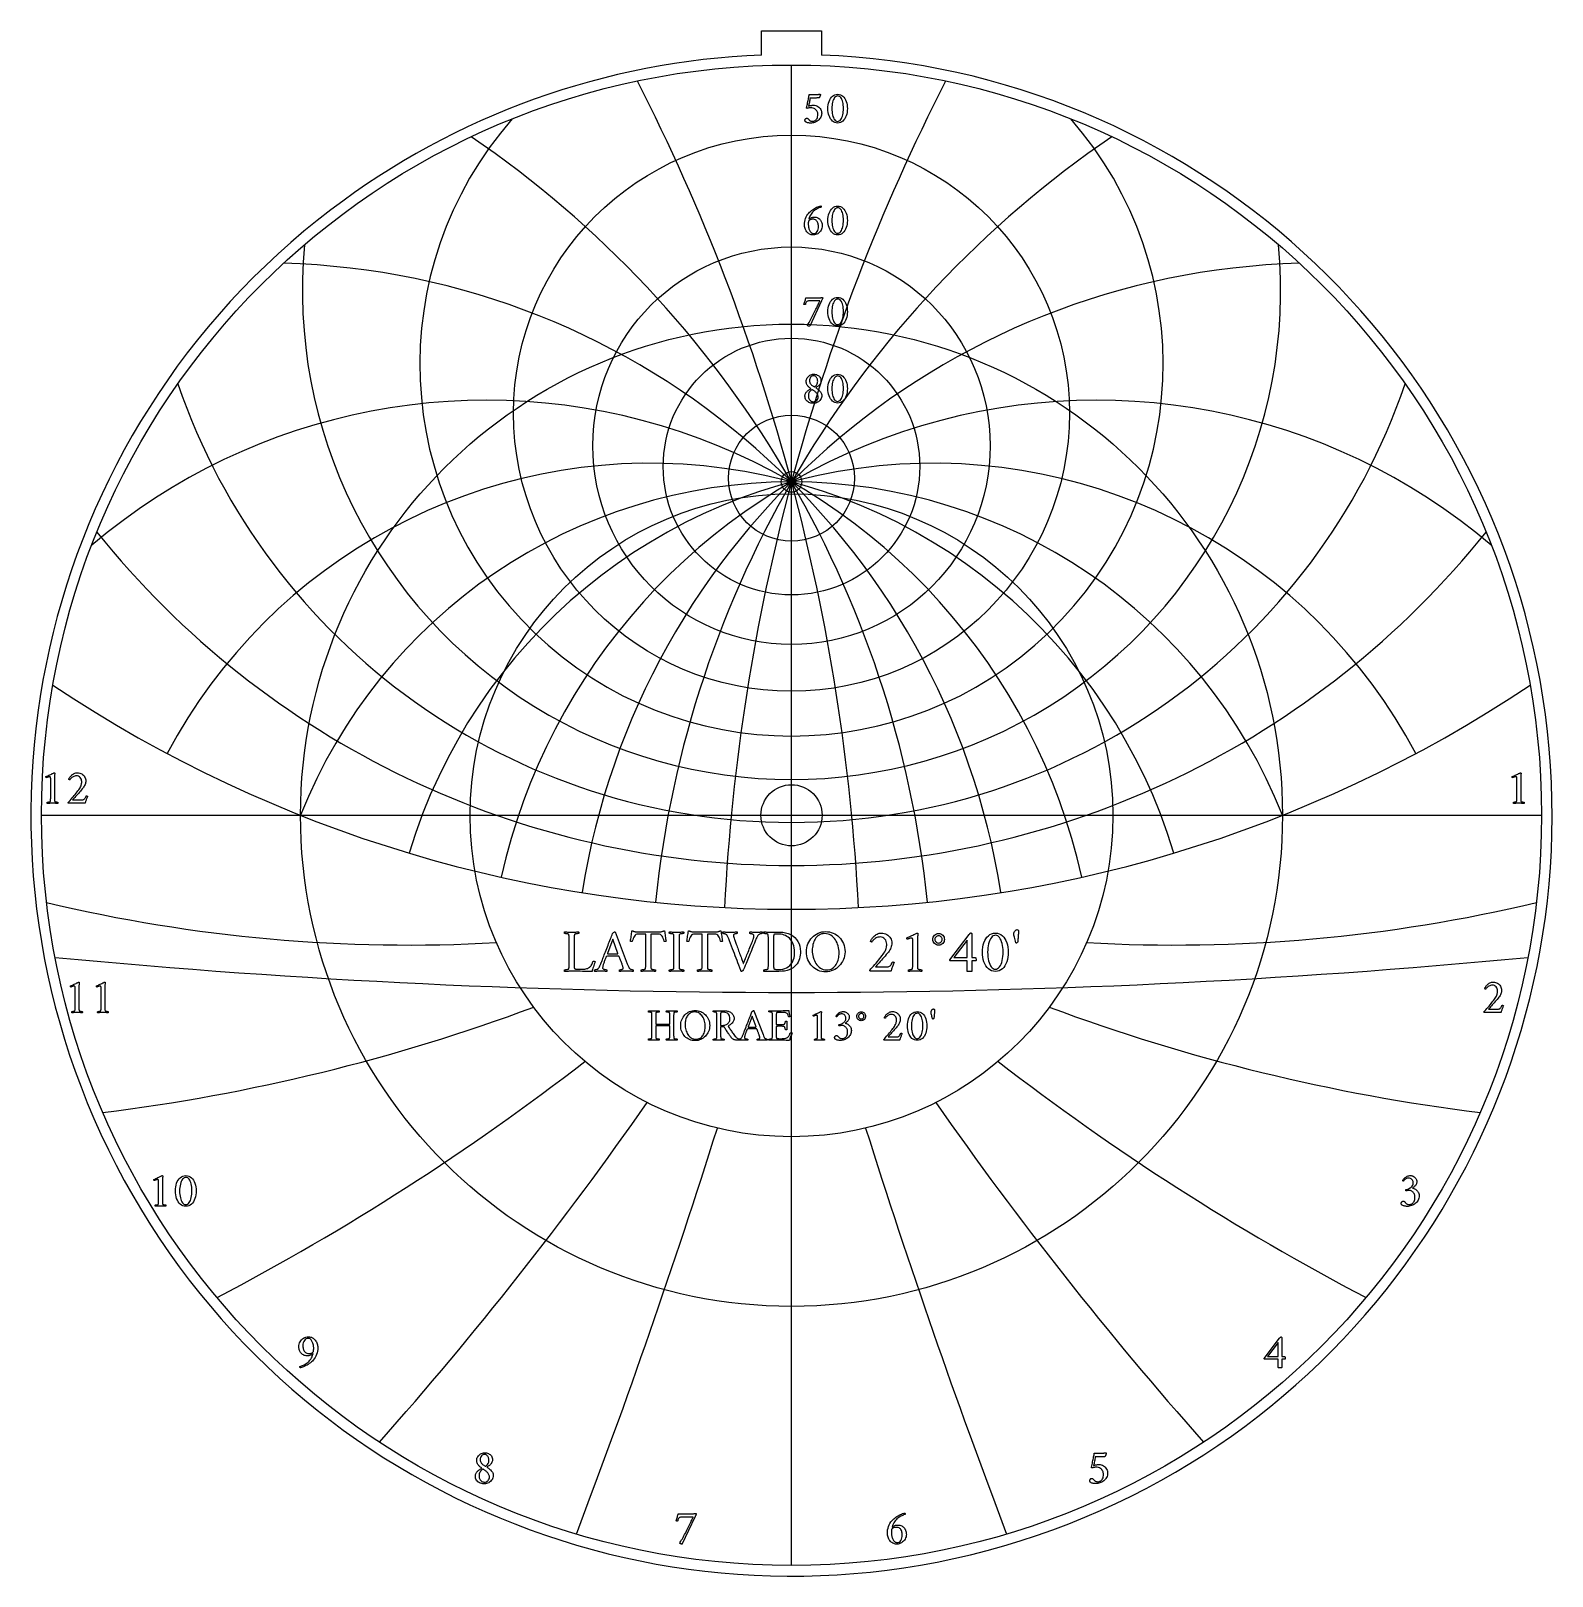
# Model space of a CAD drawing. Header units: millimetres. Extents: x -32.4 to 32.3, y -32.4 to 33.4.
import ezdxf

# ---------------------------------------------------------------- set-up
doc = ezdxf.new("R2010")
doc.units = ezdxf.units.MM
for name, color, linetype in [('CUT_INNER', 6, 'Continuous'), ('CUT_OUTER', 1, 'Continuous'), ('ENGRAVE', 7, 'Continuous'), ('ENGRAVE_FINE', 8, 'Continuous'), ('TEXT', 5, 'Continuous')]:
    doc.layers.add(name, color=color, linetype=linetype)

msp = doc.modelspace()

# ---------------------------------------------------------------- linework, layer by layer
at = {"layer": 'CUT_INNER'}
msp.add_circle((0, 0), 1.3, dxfattribs=at)
at = {"layer": 'CUT_OUTER'}
for points in [[(-1.2775, 33.35), (1.2775, 33.35), (1.2775, 32.3246)], [(-1.2775, 32.3246), (-1.2775, 33.35)]]:
    msp.add_lwpolyline(points, dxfattribs=at)
for centre, radius, start, end in [((-0.0002, -0.0001), 32.35, 127.265232, 87.736447), ((-0.0008, 0.0014), 32.3484, 92.26192, 127.26607)]:
    msp.add_arc(centre, radius, start, end, dxfattribs=at)
at = {"layer": 'ENGRAVE'}
for points in [[(0, -31.9), (0, 31.9)], [(-31.9, 0), (31.9, 0)], [(0, -31.9), (0, -13.6687)]]:
    msp.add_lwpolyline(points, dxfattribs=at)
for centre, radius in [((0, 0), 31.9), ((0, 17.0941), 11.8232), ((0, 15.7105), 8.4524), ((0, 0), 20.8814), ((0, 14.8263), 5.4564), ((0, 14.3323), 2.678), ((0, 14.1732), 0.438), ((0, 0), 13.6687)]:
    msp.add_circle(centre, radius, dxfattribs=at)
for centre, radius, start, end in [((0, 19.1761), 15.8065, 138.707531, 41.292469), ((0, 22.3262), 20.805, 174.669581, 5.330419), ((0, 27.2854), 27.5891, 198.914651, 341.085349), ((0, -8.2957), 22.4689, 21.666667, 158.333333), ((0, -8.2957), 22.4689, 21.666667, 158.333333), ((0, 35.7482), 37.8816, 218.752409, 321.247591), ((0, 52.5616), 56.5576, 236.256206, 303.743794), ((-16.2995, 60.8304), 66.3479, 256.592753, 273.238011), ((16.2995, 60.8304), 66.3479, 266.761989, 283.407247), ((-39.3103, 68.0875), 81.3464, 277.076278, 290.392484), ((39.3103, 68.0875), 81.3464, 249.607516, 262.923722), ((-74.0512, 74.0512), 106.7858, 297.686788, 307.673943), ((74.0512, 74.0512), 106.7858, 232.326057, 242.313212), ((-135.9451, 78.488), 158.3587, 318.398621, 325.056725), ((135.9451, 78.488), 158.3587, 214.943275, 221.601379), ((-303.1262, 81.2224), 314.5133, 339.181142, 342.510193), ((303.1262, 81.2224), 314.5133, 197.489807, 200.818858)]:
    msp.add_arc(centre, radius, start, end, dxfattribs=at)
at = {"layer": 'ENGRAVE_FINE'}
for centre, radius, start, end in [((-83.855, -8.2957), 86.8131, 2.886346, 27.075824), ((-83.855, -8.2957), 86.8131, 2.886346, 27.075824), ((83.855, -8.2957), 86.8131, 152.924176, 177.113654), ((83.855, -8.2957), 86.8131, 152.924176, 177.113654), ((-38.9172, -8.2957), 44.9378, 5.870612, 55.741886), ((-38.9172, -8.2957), 44.9378, 5.870612, 55.741886), ((38.9172, -8.2957), 44.9378, 124.258114, 174.129388), ((38.9172, -8.2957), 44.9378, 124.258114, 174.129388), ((-22.4689, -8.2957), 31.7758, 9.064176, 88.444869), ((-22.4689, -8.2957), 31.7758, 9.064176, 88.444869), ((22.4689, -8.2957), 31.7758, 91.555131, 170.935824), ((22.4689, -8.2957), 31.7758, 91.555131, 170.935824), ((-12.9724, -8.2957), 25.9448, 12.609349, 130.32134), ((-12.9724, -8.2957), 25.9448, 12.609349, 130.32134), ((12.9724, -8.2957), 25.9448, 49.67866, 167.390651), ((12.9724, -8.2957), 25.9448, 49.67866, 167.390651), ((-6.0205, -8.2957), 23.2615, 16.707021, 151.993376), ((-6.0205, -8.2957), 23.2615, 16.707021, 151.993376), ((6.0205, -8.2957), 23.2615, 28.006624, 163.292979), ((6.0205, -8.2957), 23.2615, 28.006624, 163.292979), ((0, 322.4182), 329.9497, 264.552608, 275.447392)]:
    msp.add_arc(centre, radius, start, end, dxfattribs=at)
at = {"layer": 'TEXT'}
for points in [[(0.9286, 30.1892), (0.9828, 30.186), (1.0328, 30.1765), (1.0785, 30.1607), (1.12, 30.1386), (1.1571, 30.1117), (1.1897, 30.0816), (1.2178, 30.0481), (1.2414, 30.0114), (1.2601, 29.9727), (1.2735, 29.9334), (1.2815, 29.8936), (1.2842, 29.8531), (1.2815, 29.8056), (1.2737, 29.7605), (1.2607, 29.7177), (1.2424, 29.6772), (1.2198, 29.6394), (1.1938, 29.6044), (1.1644, 29.5723), (1.1316, 29.5432), (1.0961, 29.5171), (1.0586, 29.4944), (1.0189, 29.4749), (0.9772, 29.4587), (0.9342, 29.4459), (0.8907, 29.4368), (0.8468, 29.4314), (0.8024, 29.4295), (0.7827, 29.4302), (0.7608, 29.4322), (0.7366, 29.4356), (0.7101, 29.4402), (0.6831, 29.4464), (0.6574, 29.4541), (0.633, 29.4634), (0.61, 29.4742), (0.6056, 29.4781), (0.6003, 29.4839), (0.594, 29.4917), (0.5867, 29.5014), (0.5799, 29.5122), (0.5751, 29.5233), (0.5721, 29.5346), (0.5712, 29.5461), (0.5727, 29.5655), (0.5772, 29.583), (0.5848, 29.5986), (0.5955, 29.6122), (0.608, 29.6232), (0.6214, 29.6311), (0.6357, 29.6358), (0.6508, 29.6374), (0.6692, 29.6355), (0.6855, 29.6299), (0.6998, 29.6205), (0.712, 29.6073), (0.7232, 29.5927), (0.7346, 29.5789), (0.7461, 29.566), (0.7577, 29.5539), (0.7719, 29.5413), (0.7875, 29.5308), (0.8045, 29.5224), (0.8228, 29.516), (0.8416, 29.5113), (0.8604, 29.508), (0.879, 29.506), (0.8975, 29.5053), (0.9229, 29.5071), (0.9483, 29.5123), (0.9739, 29.5212), (0.9995, 29.5335), (1.0242, 29.5499), (1.0469, 29.5709), (1.0675, 29.5965), (1.086, 29.6267), (1.1013, 29.662), (1.1122, 29.7027), (1.1188, 29.7489), (1.121, 29.8006), (1.1191, 29.831), (1.1134, 29.862), (1.104, 29.8937), (1.0908, 29.9259), (1.0735, 29.9572), (1.0518, 29.9861), (1.0255, 30.0126), (0.9947, 30.0366), (0.9589, 30.0566), (0.9175, 30.0709), (0.8705, 30.0794), (0.8179, 30.0823), (0.801, 30.0818), (0.7815, 30.0801), (0.7592, 30.0774), (0.7344, 30.0736), (0.71, 30.069), (0.6892, 30.0641), (0.6721, 30.0588), (0.6586, 30.0532), (0.6557, 30.0537), (0.653, 30.0553), (0.6504, 30.0581), (0.6479, 30.0619), (0.6458, 30.0663), (0.6443, 30.0709), (0.6434, 30.0756), (0.643, 30.0804), (0.6537, 30.1338), (0.6644, 30.1872), (0.6751, 30.2406), (0.6858, 30.2941), (0.6963, 30.3466), (0.7064, 30.3973), (0.7162, 30.4461), (0.7256, 30.4932), (0.7343, 30.5372), (0.7419, 30.577), (0.7484, 30.6125), (0.7538, 30.6438), (1.0335, 30.6438), (1.0531, 30.644), (1.0729, 30.6447), (1.0929, 30.6459), (1.1132, 30.6476), (1.1327, 30.6496), (1.1506, 30.6518), (1.1667, 30.654), (1.1812, 30.6564), (1.1931, 30.6585), (1.2016, 30.66), (1.2067, 30.6609), (1.2084, 30.6612), (1.2131, 30.6584), (1.2174, 30.6559), (1.2213, 30.6536), (1.2249, 30.6515), (1.2279, 30.6493), (1.23, 30.6467), (1.2313, 30.6435), (1.2317, 30.6399), (1.2313, 30.6358), (1.23, 30.6294), (1.2279, 30.6207), (1.2249, 30.6098), (1.2211, 30.5973), (1.2166, 30.5843), (1.2114, 30.5706), (1.2055, 30.5563), (1.1989, 30.5422), (1.1916, 30.5291), (1.1838, 30.517), (1.1754, 30.5058), (1.155, 30.5039), (1.1326, 30.5019), (1.1083, 30.5), (1.0821, 30.498), (1.0537, 30.4963), (1.0229, 30.4951), (0.9896, 30.4944), (0.9539, 30.4942), (0.7946, 30.4942), (0.7859, 30.4512), (0.7773, 30.408), (0.7689, 30.3643), (0.7606, 30.3203), (0.7523, 30.2766), (0.7438, 30.2341), (0.7353, 30.1926), (0.7266, 30.1522), (0.7475, 30.1597), (0.7715, 30.1666), (0.7985, 30.1728), (0.8286, 30.1785), (0.8585, 30.1831), (0.8852, 30.1865), (0.9085, 30.1885), (0.9286, 30.1892)], [(1.9622, 30.6554), (2.0266, 30.6502), (2.0858, 30.6345), (2.1397, 30.6084), (2.1885, 30.5719), (2.2318, 30.5266), (2.2696, 30.4745), (2.3018, 30.4154), (2.3284, 30.3494), (2.3492, 30.2783), (2.3641, 30.204), (2.373, 30.1263), (2.376, 30.0454), (2.3729, 29.9645), (2.3638, 29.8868), (2.3487, 29.8124), (2.3274, 29.7413), (2.3004, 29.6753), (2.2679, 29.616), (2.23, 29.5636), (2.1866, 29.5179), (2.1379, 29.481), (2.0843, 29.4546), (2.0257, 29.4387), (1.9622, 29.4334), (1.9002, 29.4387), (1.8427, 29.4546), (1.7895, 29.481), (1.7407, 29.5179), (1.6968, 29.5636), (1.6584, 29.616), (1.6254, 29.6753), (1.5979, 29.7413), (1.5762, 29.8124), (1.5608, 29.8868), (1.5515, 29.9645), (1.5484, 30.0454), (1.5514, 30.1263), (1.5605, 30.204), (1.5757, 30.2783), (1.5969, 30.3494), (1.624, 30.4154), (1.6567, 30.4745), (1.6949, 30.5266), (1.7388, 30.5719), (1.7877, 30.6084), (1.8412, 30.6345), (1.8994, 30.6502), (1.9622, 30.6554)], [(1.9719, 30.5855), (1.9335, 30.5809), (1.8978, 30.5673), (1.865, 30.5445), (1.8349, 30.5126), (1.8079, 30.4731), (1.7842, 30.4274), (1.7637, 30.3755), (1.7465, 30.3174), (1.7329, 30.2545), (1.7232, 30.1882), (1.7174, 30.1185), (1.7154, 30.0454), (1.7174, 29.9731), (1.7232, 29.9038), (1.7329, 29.8376), (1.7465, 29.7744), (1.7635, 29.7158), (1.7832, 29.6634), (1.8057, 29.6172), (1.831, 29.5772), (1.8588, 29.5449), (1.8886, 29.5218), (1.9205, 29.508), (1.9544, 29.5034), (1.9953, 29.5081), (2.0326, 29.5223), (2.0662, 29.546), (2.0962, 29.5791), (2.1226, 29.6202), (2.1455, 29.6675), (2.1649, 29.7212), (2.1807, 29.7812), (2.1931, 29.8457), (2.2019, 29.9128), (2.2071, 29.9826), (2.2089, 30.0551), (2.207, 30.128), (2.2014, 30.1972), (2.192, 30.2626), (2.1788, 30.3242), (2.1623, 30.3809), (2.1428, 30.4315), (2.1205, 30.4761), (2.0952, 30.5146), (2.0675, 30.5456), (2.0377, 30.5677), (2.0058, 30.581), (1.9719, 30.5855)], [(0.9597, 25.4348), (1.0073, 25.4324), (1.0508, 25.4255), (1.0903, 25.414), (1.1258, 25.3978), (1.1576, 25.3781), (1.186, 25.3558), (1.2111, 25.331), (1.2327, 25.3036), (1.2512, 25.2746), (1.2669, 25.2448), (1.2798, 25.2144), (1.29, 25.1832), (1.2976, 25.1524), (1.3031, 25.1232), (1.3064, 25.0956), (1.3075, 25.0695), (1.3042, 25.018), (1.2946, 24.9683), (1.2785, 24.9203), (1.256, 24.8743), (1.2281, 24.8313), (1.1958, 24.7927), (1.1591, 24.7584), (1.118, 24.7286), (1.0734, 24.7043), (1.026, 24.687), (0.9758, 24.6767), (0.9228, 24.6732), (0.8811, 24.6756), (0.8415, 24.6827), (0.8039, 24.6945), (0.7684, 24.7111), (0.7351, 24.7315), (0.7045, 24.755), (0.6764, 24.7816), (0.6508, 24.8111), (0.6279, 24.8431), (0.6078, 24.8769), (0.5905, 24.9126), (0.576, 24.95), (0.5645, 24.9883), (0.5564, 25.0265), (0.5514, 25.0646), (0.5498, 25.1025), (0.5527, 25.1744), (0.5615, 25.2444), (0.576, 25.3124), (0.5964, 25.3784), (0.6224, 25.4414), (0.6537, 25.5003), (0.6904, 25.5551), (0.7324, 25.6057), (0.7677, 25.6419), (0.8055, 25.6766), (0.8459, 25.7099), (0.8888, 25.7417), (0.9332, 25.7717), (0.9782, 25.7995), (1.0236, 25.8251), (1.0695, 25.8486), (1.1148, 25.8693), (1.1586, 25.8869), (1.2008, 25.9014), (1.2414, 25.9127), (1.2476, 25.9113), (1.2526, 25.9071), (1.2563, 25.9001), (1.2589, 25.8903), (1.2606, 25.8799), (1.2618, 25.8711), (1.2625, 25.8639), (1.2628, 25.8583), (1.2316, 25.8476), (1.1984, 25.835), (1.1632, 25.8204), (1.1258, 25.8039), (1.0874, 25.7849), (1.0488, 25.7631), (1.0102, 25.7383), (0.9714, 25.7106), (0.9335, 25.6796), (0.8975, 25.6448), (0.8635, 25.6063), (0.8315, 25.5639), (0.8022, 25.5174), (0.7766, 25.4661), (0.7546, 25.41), (0.7363, 25.3493), (0.7623, 25.3685), (0.7897, 25.3855), (0.8186, 25.4001), (0.849, 25.4124), (0.8792, 25.4222), (0.9077, 25.4292), (0.9346, 25.4334), (0.9597, 25.4348)], [(1.9622, 25.901), (2.0266, 25.8958), (2.0858, 25.8801), (2.1397, 25.854), (2.1885, 25.8175), (2.2318, 25.7722), (2.2696, 25.7201), (2.3018, 25.661), (2.3284, 25.595), (2.3492, 25.5239), (2.3641, 25.4496), (2.373, 25.3719), (2.376, 25.291), (2.3729, 25.2101), (2.3638, 25.1324), (2.3487, 25.058), (2.3274, 24.9869), (2.3004, 24.9209), (2.2679, 24.8616), (2.23, 24.8092), (2.1866, 24.7635), (2.1379, 24.7266), (2.0843, 24.7002), (2.0257, 24.6843), (1.9622, 24.679), (1.9002, 24.6843), (1.8427, 24.7002), (1.7895, 24.7266), (1.7407, 24.7635), (1.6968, 24.8092), (1.6584, 24.8616), (1.6254, 24.9209), (1.5979, 24.9869), (1.5762, 25.058), (1.5608, 25.1324), (1.5515, 25.2101), (1.5484, 25.291), (1.5514, 25.3719), (1.5605, 25.4496), (1.5757, 25.5239), (1.5969, 25.595), (1.624, 25.661), (1.6567, 25.7201), (1.6949, 25.7722), (1.7388, 25.8175), (1.7877, 25.854), (1.8412, 25.8801), (1.8994, 25.8958), (1.9622, 25.901)], [(1.9719, 25.8311), (1.9335, 25.8265), (1.8978, 25.8129), (1.865, 25.7901), (1.8349, 25.7582), (1.8079, 25.7187), (1.7842, 25.673), (1.7637, 25.6211), (1.7465, 25.563), (1.7329, 25.5001), (1.7232, 25.4338), (1.7174, 25.3641), (1.7154, 25.291), (1.7174, 25.2187), (1.7232, 25.1494), (1.7329, 25.0832), (1.7465, 25.02), (1.7635, 24.9614), (1.7832, 24.909), (1.8057, 24.8628), (1.831, 24.8228), (1.8588, 24.7905), (1.8886, 24.7674), (1.9205, 24.7536), (1.9544, 24.749), (1.9953, 24.7537), (2.0326, 24.7679), (2.0662, 24.7916), (2.0962, 24.8247), (2.1226, 24.8658), (2.1455, 24.9131), (2.1649, 24.9668), (2.1807, 25.0268), (2.1931, 25.0913), (2.2019, 25.1584), (2.2071, 25.2282), (2.2089, 25.3007), (2.207, 25.3736), (2.2014, 25.4428), (2.192, 25.5082), (2.1788, 25.5698), (2.1623, 25.6265), (2.1428, 25.6771), (2.1205, 25.7217), (2.0952, 25.7602), (2.0675, 25.7912), (2.0377, 25.8133), (2.0058, 25.8266), (1.9719, 25.8311)], [(0.7208, 25.2657), (0.7189, 25.2501), (0.7174, 25.2342), (0.716, 25.218), (0.7149, 25.2016), (0.7141, 25.1851), (0.7135, 25.1686), (0.7131, 25.1521), (0.713, 25.1356), (0.7138, 25.1031), (0.7164, 25.07), (0.7206, 25.0361), (0.7266, 25.0015), (0.7343, 24.9672), (0.7438, 24.934), (0.7552, 24.9021), (0.7684, 24.8714), (0.7833, 24.8426), (0.8002, 24.8167), (0.8188, 24.7936), (0.8393, 24.7732), (0.8615, 24.7567), (0.8854, 24.7448), (0.911, 24.7377), (0.9383, 24.7354), (0.9819, 24.7407), (1.0214, 24.7567), (1.0567, 24.7834), (1.0879, 24.8208), (1.1134, 24.8663), (1.1316, 24.917), (1.1426, 24.9731), (1.1462, 25.0345), (1.1447, 25.0746), (1.1401, 25.1132), (1.1326, 25.1504), (1.1219, 25.1861), (1.108, 25.2194), (1.0906, 25.2492), (1.0697, 25.2757), (1.0452, 25.2988), (1.0169, 25.3175), (0.9845, 25.3308), (0.9479, 25.3388), (0.9073, 25.3415), (0.8863, 25.3407), (0.8643, 25.3383), (0.8411, 25.3344), (0.8169, 25.3289), (0.7923, 25.3202), (0.7681, 25.3068), (0.7443, 25.2886), (0.7208, 25.2657)], [(1.1851, 22.0052), (1.2039, 22.0054), (1.2234, 22.0059), (1.2437, 22.0069), (1.2647, 22.0081), (1.2839, 22.0094), (1.2987, 22.0103), (1.3092, 22.0109), (1.3152, 22.011), (1.3203, 22.01), (1.324, 22.0067), (1.3262, 22.0012), (1.3269, 21.9936), (1.3258, 21.9829), (1.3225, 21.9705), (1.3171, 21.9562), (1.3094, 21.9401), (1.3005, 21.9228), (1.2914, 21.9049), (1.2821, 21.8864), (1.2725, 21.8673), (0.7732, 20.8007), (0.7698, 20.7982), (0.7654, 20.7963), (0.7601, 20.7953), (0.7538, 20.7949), (0.7425, 20.7956), (0.73, 20.7976), (0.7163, 20.8009), (0.7013, 20.8056), (0.6877, 20.8111), (0.678, 20.817), (0.6722, 20.8232), (0.6702, 20.8299), (0.6951, 20.8687), (0.7212, 20.9115), (0.7486, 20.9581), (0.7771, 21.0086), (0.8064, 21.0618), (0.8361, 21.1164), (0.8662, 21.1725), (0.8966, 21.2301), (0.9268, 21.2881), (0.9563, 21.3457), (0.9851, 21.4027), (1.0131, 21.4593), (1.0401, 21.5144), (1.0656, 21.5669), (1.0896, 21.6169), (1.1122, 21.6643), (1.133, 21.7081), (1.1516, 21.7473), (1.168, 21.7819), (1.1822, 21.8119), (1.1936, 21.8361), (1.2018, 21.8534), (1.2067, 21.8638), (1.2084, 21.8673), (0.7266, 21.8673), (0.7001, 21.8651), (0.677, 21.8585), (0.6574, 21.8476), (0.6411, 21.8323), (0.627, 21.8123), (0.6139, 21.7871), (0.6018, 21.7569), (0.5906, 21.7216), (0.5884, 21.7165), (0.5838, 21.7128), (0.5768, 21.7106), (0.5673, 21.7099), (0.5639, 21.7102), (0.5598, 21.7109), (0.5547, 21.7121), (0.5488, 21.7138), (0.5429, 21.7157), (0.5379, 21.7177), (0.5337, 21.7196), (0.5304, 21.7216), (0.5428, 21.7606), (0.5549, 21.8), (0.5666, 21.8398), (0.578, 21.8799), (0.5883, 21.918), (0.5972, 21.9515), (0.6044, 21.9806), (0.61, 22.0052)], [(1.9622, 22.0208), (2.0266, 22.0155), (2.0858, 21.9999), (2.1397, 21.9738), (2.1885, 21.9372), (2.2318, 21.892), (2.2696, 21.8398), (2.3018, 21.7808), (2.3284, 21.7148), (2.3492, 21.6437), (2.3641, 21.5693), (2.373, 21.4917), (2.376, 21.4107), (2.3729, 21.3298), (2.3638, 21.2522), (2.3487, 21.1778), (2.3274, 21.1067), (2.3004, 21.0406), (2.2679, 20.9814), (2.23, 20.9289), (2.1866, 20.8833), (2.1379, 20.8463), (2.0843, 20.8199), (2.0257, 20.8041), (1.9622, 20.7988), (1.9002, 20.8041), (1.8427, 20.8199), (1.7895, 20.8463), (1.7407, 20.8833), (1.6968, 20.9289), (1.6584, 20.9814), (1.6254, 21.0406), (1.5979, 21.1067), (1.5762, 21.1778), (1.5608, 21.2522), (1.5515, 21.3298), (1.5484, 21.4107), (1.5514, 21.4917), (1.5605, 21.5693), (1.5757, 21.6437), (1.5969, 21.7148), (1.624, 21.7808), (1.6567, 21.8398), (1.6949, 21.892), (1.7388, 21.9372), (1.7877, 21.9738), (1.8412, 21.9999), (1.8994, 22.0155), (1.9622, 22.0208)], [(1.9719, 21.9508), (1.9335, 21.9463), (1.8978, 21.9326), (1.865, 21.9098), (1.8349, 21.878), (1.8079, 21.8384), (1.7842, 21.7927), (1.7637, 21.7408), (1.7465, 21.6827), (1.7329, 21.6198), (1.7232, 21.5535), (1.7174, 21.4838), (1.7154, 21.4107), (1.7174, 21.3384), (1.7232, 21.2692), (1.7329, 21.2029), (1.7465, 21.1397), (1.7635, 21.0811), (1.7832, 21.0287), (1.8057, 20.9825), (1.831, 20.9425), (1.8588, 20.9102), (1.8886, 20.8872), (1.9205, 20.8733), (1.9544, 20.8687), (1.9953, 20.8734), (2.0326, 20.8877), (2.0662, 20.9113), (2.0962, 20.9445), (2.1226, 20.9855), (2.1455, 21.0329), (2.1649, 21.0865), (2.1807, 21.1465), (2.1931, 21.211), (2.2019, 21.2781), (2.2071, 21.348), (2.2089, 21.4205), (2.207, 21.4934), (2.2014, 21.5625), (2.192, 21.6279), (2.1788, 21.6895), (2.1623, 21.7462), (2.1428, 21.7969), (2.1205, 21.8414), (2.0952, 21.8799), (2.0675, 21.9109), (2.0377, 21.9331), (2.0058, 21.9464), (1.9719, 21.9508)], [(0.9383, 18.7522), (0.9802, 18.7502), (1.0202, 18.744), (1.0584, 18.7337), (1.0947, 18.7192), (1.1284, 18.7009), (1.1586, 18.6789), (1.1853, 18.6533), (1.2084, 18.624), (1.2271, 18.5912), (1.2404, 18.555), (1.2485, 18.5155), (1.2511, 18.4725), (1.2489, 18.4368), (1.2424, 18.4035), (1.2315, 18.3727), (1.2162, 18.3443), (1.1978, 18.318), (1.1775, 18.2937), (1.1555, 18.2714), (1.1316, 18.251), (1.1072, 18.2323), (1.0833, 18.2151), (1.0601, 18.1993), (1.0374, 18.1849), (1.0323, 18.1828), (1.0306, 18.1801), (1.0323, 18.1769), (1.0374, 18.1733), (1.0665, 18.1565), (1.0955, 18.1374), (1.1243, 18.1157), (1.153, 18.0917), (1.1805, 18.0657), (1.2055, 18.0383), (1.2281, 18.0094), (1.2482, 17.979), (1.2648, 17.9476), (1.2766, 17.9154), (1.2837, 17.8825), (1.2861, 17.8489), (1.2829, 17.8025), (1.2735, 17.7585), (1.2577, 17.717), (1.2356, 17.6779), (1.2083, 17.642), (1.1771, 17.6101), (1.1418, 17.5823), (1.1025, 17.5584), (1.0604, 17.5393), (1.0168, 17.5256), (0.9716, 17.5174), (0.9247, 17.5147), (0.8747, 17.5171), (0.8274, 17.5244), (0.7829, 17.5366), (0.7412, 17.5536), (0.7031, 17.5749), (0.6695, 17.6002), (0.6404, 17.6293), (0.6158, 17.6624), (0.5963, 17.6987), (0.5823, 17.7376), (0.574, 17.7793), (0.5712, 17.8236), (0.5729, 17.854), (0.578, 17.8829), (0.5865, 17.9103), (0.5984, 17.9363), (0.6128, 17.9608), (0.629, 17.9839), (0.6468, 18.0055), (0.6664, 18.0256), (0.6868, 18.0443), (0.7074, 18.0616), (0.7281, 18.0774), (0.7489, 18.0917), (0.7689, 18.1047), (0.7871, 18.1165), (0.8034, 18.127), (0.8179, 18.1364), (0.8208, 18.1392), (0.8218, 18.1417), (0.8208, 18.144), (0.8179, 18.1461), (0.798, 18.159), (0.7773, 18.1745), (0.7558, 18.1925), (0.7334, 18.2131), (0.7114, 18.2359), (0.6911, 18.2605), (0.6726, 18.2869), (0.6557, 18.3151), (0.6417, 18.345), (0.6316, 18.3763), (0.6256, 18.4091), (0.6236, 18.4433), (0.6264, 18.4834), (0.6345, 18.522), (0.6482, 18.5592), (0.6673, 18.5949), (0.6909, 18.6282), (0.7181, 18.6582), (0.7487, 18.685), (0.7829, 18.7085), (0.8196, 18.7276), (0.8577, 18.7413), (0.8973, 18.7495), (0.9383, 18.7522)], [(0.9286, 18.6862), (0.8959, 18.6823), (0.8657, 18.6706), (0.8381, 18.6512), (0.813, 18.624), (0.7922, 18.5915), (0.7773, 18.556), (0.7684, 18.5176), (0.7654, 18.4764), (0.7676, 18.4418), (0.7739, 18.4101), (0.7846, 18.3811), (0.7994, 18.3549), (0.8172, 18.3313), (0.8366, 18.31), (0.8575, 18.291), (0.8801, 18.2743), (0.9026, 18.2594), (0.9238, 18.2457), (0.9434, 18.2332), (0.9617, 18.2219), (0.9638, 18.221), (0.9665, 18.2204), (0.9697, 18.22), (0.9733, 18.2199), (0.9742, 18.2199), (0.9748, 18.2199), (0.9751, 18.2199), (0.9753, 18.2199), (0.978, 18.22), (0.9806, 18.2204), (0.9829, 18.221), (0.985, 18.2219), (1.0127, 18.2425), (1.0374, 18.2656), (1.0593, 18.2911), (1.0782, 18.319), (1.0935, 18.3494), (1.1044, 18.3821), (1.111, 18.4173), (1.1132, 18.455), (1.1118, 18.4829), (1.1076, 18.5104), (1.1006, 18.5373), (1.0908, 18.5638), (1.0785, 18.5889), (1.0639, 18.6119), (1.047, 18.6326), (1.0277, 18.6512), (1.0062, 18.6665), (0.9825, 18.6774), (0.9567, 18.684), (0.9286, 18.6862)], [(1.9622, 18.7483), (2.0266, 18.7431), (2.0858, 18.7275), (2.1397, 18.7014), (2.1885, 18.6648), (2.2318, 18.6196), (2.2696, 18.5674), (2.3018, 18.5084), (2.3284, 18.4424), (2.3492, 18.3713), (2.3641, 18.2969), (2.373, 18.2192), (2.376, 18.1383), (2.3729, 18.0574), (2.3638, 17.9797), (2.3487, 17.9054), (2.3274, 17.8343), (2.3004, 17.7682), (2.2679, 17.709), (2.23, 17.6565), (2.1866, 17.6109), (2.1379, 17.5739), (2.0843, 17.5475), (2.0257, 17.5316), (1.9622, 17.5264), (1.9002, 17.5316), (1.8427, 17.5475), (1.7895, 17.5739), (1.7407, 17.6109), (1.6968, 17.6565), (1.6584, 17.709), (1.6254, 17.7682), (1.5979, 17.8343), (1.5762, 17.9054), (1.5608, 17.9797), (1.5515, 18.0574), (1.5484, 18.1383), (1.5514, 18.2192), (1.5605, 18.2969), (1.5757, 18.3713), (1.5969, 18.4424), (1.624, 18.5084), (1.6567, 18.5674), (1.6949, 18.6196), (1.7388, 18.6648), (1.7877, 18.7014), (1.8412, 18.7275), (1.8994, 18.7431), (1.9622, 18.7483)], [(1.9719, 18.6784), (1.9335, 18.6739), (1.8978, 18.6602), (1.865, 18.6374), (1.8349, 18.6056), (1.8079, 18.566), (1.7842, 18.5203), (1.7637, 18.4684), (1.7465, 18.4103), (1.7329, 18.3474), (1.7232, 18.2811), (1.7174, 18.2114), (1.7154, 18.1383), (1.7174, 18.066), (1.7232, 17.9967), (1.7329, 17.9305), (1.7465, 17.8673), (1.7635, 17.8087), (1.7832, 17.7563), (1.8057, 17.7101), (1.831, 17.6701), (1.8588, 17.6378), (1.8886, 17.6148), (1.9205, 17.6009), (1.9544, 17.5963), (1.9953, 17.601), (2.0326, 17.6152), (2.0662, 17.6389), (2.0962, 17.6721), (2.1226, 17.7131), (2.1455, 17.7605), (2.1649, 17.8141), (2.1807, 17.8741), (2.1931, 17.9386), (2.2019, 18.0057), (2.2071, 18.0755), (2.2089, 18.148), (2.207, 18.2209), (2.2014, 18.2901), (2.192, 18.3555), (2.1788, 18.4171), (2.1623, 18.4738), (2.1428, 18.5244), (2.1205, 18.569), (2.0952, 18.6075), (2.0675, 18.6385), (2.0377, 18.6607), (2.0058, 18.674), (1.9719, 18.6784)], [(0.9286, 17.5827), (0.9729, 17.5863), (1.0124, 17.5973), (1.0472, 17.6155), (1.0773, 17.641), (1.1015, 17.6724), (1.1188, 17.7085), (1.1292, 17.7492), (1.1326, 17.7945), (1.1306, 17.8232), (1.1244, 17.851), (1.114, 17.8781), (1.0996, 17.9042), (1.0824, 17.9292), (1.0637, 17.9528), (1.0435, 17.9749), (1.0219, 17.9955), (0.9999, 18.0145), (0.9787, 18.0317), (0.9581, 18.0471), (0.9383, 18.0606), (0.9207, 18.072), (0.9068, 18.081), (0.8965, 18.0876), (0.8898, 18.0917), (0.8861, 18.0934), (0.883, 18.0946), (0.8803, 18.0953), (0.8781, 18.0956), (0.8754, 18.0955), (0.8733, 18.0951), (0.8716, 18.0945), (0.8703, 18.0936), (0.8341, 18.0685), (0.8031, 18.0417), (0.7773, 18.0131), (0.7567, 17.9829), (0.741, 17.95), (0.7297, 17.9134), (0.723, 17.8733), (0.7208, 17.8294), (0.7227, 17.792), (0.7285, 17.7573), (0.7382, 17.7254), (0.7518, 17.6963), (0.7684, 17.6703), (0.7871, 17.6475), (0.8078, 17.628), (0.8305, 17.6118), (0.8545, 17.5991), (0.8788, 17.59), (0.9036, 17.5845), (0.9286, 17.5827)], [(-31.5088, 0.7416), (-31.5088, 1.5602), (-31.5094, 1.5803), (-31.5111, 1.597), (-31.514, 1.6103), (-31.5181, 1.6203), (-31.5236, 1.6275), (-31.5308, 1.6327), (-31.5397, 1.6358), (-31.5502, 1.6368), (-31.5632, 1.6359), (-31.5792, 1.633), (-31.5984, 1.6281), (-31.6207, 1.6213), (-31.6431, 1.6139), (-31.6626, 1.6071), (-31.6794, 1.6009), (-31.6932, 1.5954), (-31.7014, 1.603), (-31.7072, 1.6115), (-31.7107, 1.6207), (-31.7119, 1.6306), (-31.7119, 1.6308), (-31.7119, 1.6312), (-31.7119, 1.6318), (-31.7119, 1.6327), (-31.7116, 1.6365), (-31.7108, 1.6394), (-31.7095, 1.6416), (-31.7077, 1.6431), (-31.6665, 1.6618), (-31.6256, 1.6806), (-31.5851, 1.6996), (-31.545, 1.7187), (-31.5068, 1.737), (-31.472, 1.7537), (-31.4405, 1.7686), (-31.4124, 1.7819), (-31.3892, 1.7928), (-31.3723, 1.8006), (-31.3617, 1.8052), (-31.3575, 1.8068), (-31.3534, 1.8068), (-31.3486, 1.806), (-31.3446, 1.8037), (-31.3413, 1.7998), (-31.3389, 1.7943), (-31.3369, 1.7884), (-31.3352, 1.7829), (-31.3338, 1.778), (-31.3326, 1.7736), (-31.3332, 1.7704), (-31.3347, 1.7609), (-31.3373, 1.7451), (-31.3409, 1.7228), (-31.3446, 1.6948), (-31.3471, 1.6615), (-31.3487, 1.6228), (-31.3492, 1.5788), (-31.3492, 0.7416), (-31.3492, 0.7192), (-31.349, 0.6976), (-31.3486, 0.6767), (-31.3482, 0.6567), (-31.3472, 0.6379), (-31.3453, 0.6209), (-31.3425, 0.6058), (-31.3389, 0.5924), (-31.3354, 0.5874), (-31.329, 0.5826), (-31.3198, 0.5781), (-31.3078, 0.5738), (-31.2941, 0.57), (-31.2801, 0.5668), (-31.2656, 0.5643), (-31.2508, 0.5624), (-31.2369, 0.561), (-31.2251, 0.5601), (-31.2156, 0.5595), (-31.2083, 0.5593), (-31.2055, 0.5544), (-31.2034, 0.5479), (-31.2019, 0.5398), (-31.2011, 0.5303), (-31.2011, 0.5207), (-31.2023, 0.5126), (-31.2047, 0.5062), (-31.2083, 0.5013), (-31.2387, 0.5033), (-31.2679, 0.5051), (-31.2957, 0.5069), (-31.3223, 0.5085), (-31.3487, 0.5099), (-31.3762, 0.5108), (-31.4047, 0.5114), (-31.4342, 0.5116), (-31.4625, 0.5114), (-31.4896, 0.5108), (-31.5154, 0.5099), (-31.5399, 0.5085), (-31.5646, 0.5069), (-31.5912, 0.5051), (-31.6195, 0.5033), (-31.6497, 0.5013), (-31.6533, 0.5062), (-31.6557, 0.5126), (-31.6569, 0.5207), (-31.6569, 0.5303), (-31.6561, 0.5398), (-31.6546, 0.5479), (-31.6525, 0.5544), (-31.6497, 0.5593), (-31.6424, 0.5595), (-31.6329, 0.5601), (-31.6211, 0.561), (-31.6072, 0.5624), (-31.5924, 0.5643), (-31.5779, 0.5668), (-31.5639, 0.57), (-31.5502, 0.5738), (-31.5383, 0.5781), (-31.5295, 0.5826), (-31.5238, 0.5874), (-31.5212, 0.5924), (-31.5175, 0.6058), (-31.5145, 0.6209), (-31.5123, 0.6379), (-31.5109, 0.6567), (-31.5099, 0.6767), (-31.5093, 0.6976), (-31.5089, 0.7192), (-31.5088, 0.7416)], [(-29.938, 0.81), (-29.9485, 0.7843), (-29.9593, 0.7569), (-29.9703, 0.7278), (-29.9815, 0.6971), (-29.9927, 0.6661), (-30.0033, 0.6362), (-30.0134, 0.6075), (-30.023, 0.58), (-30.0315, 0.5553), (-30.0385, 0.5349), (-30.044, 0.519), (-30.0478, 0.5075), (-30.7483, 0.5075), (-30.7514, 0.5099), (-30.7547, 0.5129), (-30.7582, 0.5166), (-30.7617, 0.5209), (-30.7649, 0.5254), (-30.7672, 0.5295), (-30.7685, 0.5332), (-30.769, 0.5365), (-30.7262, 0.5847), (-30.683, 0.6339), (-30.6392, 0.6841), (-30.5949, 0.7354), (-30.5509, 0.7871), (-30.5079, 0.8385), (-30.4659, 0.8897), (-30.425, 0.9406), (-30.386, 0.9903), (-30.3499, 1.038), (-30.3166, 1.0836), (-30.2861, 1.1271), (-30.2578, 1.1712), (-30.2351, 1.2126), (-30.218, 1.251), (-30.2064, 1.2866), (-30.1987, 1.3212), (-30.1932, 1.3566), (-30.1899, 1.3927), (-30.1888, 1.4296), (-30.1927, 1.4794), (-30.2046, 1.5249), (-30.2243, 1.5664), (-30.252, 1.6037), (-30.2857, 1.6345), (-30.3237, 1.6565), (-30.366, 1.6697), (-30.4126, 1.6742), (-30.4517, 1.6719), (-30.4882, 1.6653), (-30.5221, 1.6543), (-30.5535, 1.6389), (-30.5821, 1.6209), (-30.6079, 1.6021), (-30.6308, 1.5826), (-30.6509, 1.5622), (-30.668, 1.5428), (-30.682, 1.526), (-30.6928, 1.5117), (-30.7006, 1.5001), (-30.7069, 1.5009), (-30.7133, 1.5034), (-30.7198, 1.5077), (-30.7265, 1.5136), (-30.7324, 1.5198), (-30.7366, 1.5252), (-30.7391, 1.5297), (-30.74, 1.5332), (-30.7355, 1.5442), (-30.7283, 1.5584), (-30.7184, 1.5758), (-30.7058, 1.5964), (-30.6904, 1.619), (-30.6724, 1.642), (-30.6516, 1.6656), (-30.6281, 1.6897), (-30.6022, 1.7131), (-30.5745, 1.7348), (-30.5447, 1.7546), (-30.5131, 1.7726), (-30.4795, 1.7875), (-30.4439, 1.7982), (-30.4064, 1.8046), (-30.367, 1.8068), (-30.3194, 1.8037), (-30.274, 1.7946), (-30.2308, 1.7794), (-30.1898, 1.7581), (-30.152, 1.732), (-30.1183, 1.7024), (-30.0888, 1.6693), (-30.0634, 1.6327), (-30.043, 1.5937), (-30.0284, 1.5534), (-30.0197, 1.5119), (-30.0168, 1.469), (-30.0187, 1.4261), (-30.0245, 1.3846), (-30.0342, 1.3443), (-30.0478, 1.3053), (-30.0648, 1.2676), (-30.0846, 1.2312), (-30.1073, 1.1961), (-30.1328, 1.1623), (-30.169, 1.1181), (-30.2071, 1.0724), (-30.2472, 1.0253), (-30.2893, 0.9768), (-30.3317, 0.9284), (-30.3729, 0.8815), (-30.413, 0.8362), (-30.4519, 0.7924), (-30.4883, 0.7515), (-30.5208, 0.715), (-30.5495, 0.6826), (-30.5742, 0.6546), (-30.1722, 0.6546), (-30.1435, 0.657), (-30.1175, 0.6642), (-30.0943, 0.6762), (-30.0737, 0.6929), (-30.0549, 0.7146), (-30.0367, 0.7414), (-30.0192, 0.7732), (-30.0022, 0.81), (-29.9993, 0.8155), (-29.9945, 0.8193), (-29.9879, 0.8217), (-29.9795, 0.8225), (-29.9758, 0.8222), (-29.9712, 0.8214), (-29.9655, 0.8201), (-29.9587, 0.8183), (-29.952, 0.8162), (-29.9463, 0.8142), (-29.9416, 0.8121), (-29.938, 0.81)], [(30.8539, 0.7416), (30.8539, 1.5602), (30.8534, 1.5803), (30.8516, 1.597), (30.8487, 1.6103), (30.8446, 1.6203), (30.8391, 1.6275), (30.8319, 1.6327), (30.8231, 1.6358), (30.8125, 1.6368), (30.7996, 1.6359), (30.7835, 1.633), (30.7643, 1.6281), (30.742, 1.6213), (30.7196, 1.6139), (30.7001, 1.6071), (30.6834, 1.6009), (30.6695, 1.5954), (30.6614, 1.603), (30.6555, 1.6115), (30.652, 1.6207), (30.6509, 1.6306), (30.6509, 1.6308), (30.6509, 1.6312), (30.6509, 1.6318), (30.6509, 1.6327), (30.6511, 1.6365), (30.6519, 1.6394), (30.6532, 1.6416), (30.655, 1.6431), (30.6963, 1.6618), (30.7371, 1.6806), (30.7776, 1.6996), (30.8177, 1.7187), (30.8559, 1.737), (30.8907, 1.7537), (30.9222, 1.7686), (30.9503, 1.7819), (30.9736, 1.7928), (30.9905, 1.8006), (31.001, 1.8052), (31.0052, 1.8068), (31.0094, 1.8068), (31.0142, 1.806), (31.0182, 1.8037), (31.0214, 1.7998), (31.0239, 1.7943), (31.0258, 1.7884), (31.0275, 1.7829), (31.0289, 1.778), (31.0301, 1.7736), (31.0296, 1.7704), (31.028, 1.7609), (31.0254, 1.7451), (31.0218, 1.7228), (31.0182, 1.6948), (31.0156, 1.6615), (31.014, 1.6228), (31.0135, 1.5788), (31.0135, 0.7416), (31.0136, 0.7192), (31.0138, 0.6976), (31.0141, 0.6767), (31.0145, 0.6567), (31.0155, 0.6379), (31.0174, 0.6209), (31.0202, 0.6058), (31.0239, 0.5924), (31.0274, 0.5874), (31.0337, 0.5826), (31.0429, 0.5781), (31.055, 0.5738), (31.0686, 0.57), (31.0827, 0.5668), (31.0971, 0.5643), (31.1119, 0.5624), (31.1259, 0.561), (31.1376, 0.5601), (31.1471, 0.5595), (31.1544, 0.5593), (31.1572, 0.5544), (31.1593, 0.5479), (31.1608, 0.5398), (31.1617, 0.5303), (31.1616, 0.5207), (31.1604, 0.5126), (31.158, 0.5062), (31.1544, 0.5013), (31.124, 0.5033), (31.0948, 0.5051), (31.067, 0.5069), (31.0405, 0.5085), (31.014, 0.5099), (30.9866, 0.5108), (30.9581, 0.5114), (30.9285, 0.5116), (30.9002, 0.5114), (30.8731, 0.5108), (30.8473, 0.5099), (30.8229, 0.5085), (30.7981, 0.5069), (30.7716, 0.5051), (30.7432, 0.5033), (30.713, 0.5013), (30.7095, 0.5062), (30.7071, 0.5126), (30.7058, 0.5207), (30.7058, 0.5303), (30.7066, 0.5398), (30.7081, 0.5479), (30.7102, 0.5544), (30.713, 0.5593), (30.7204, 0.5595), (30.7299, 0.5601), (30.7416, 0.561), (30.7555, 0.5624), (30.7703, 0.5643), (30.7848, 0.5668), (30.7988, 0.57), (30.8125, 0.5738), (30.8244, 0.5781), (30.8332, 0.5826), (30.8389, 0.5874), (30.8415, 0.5924), (30.8453, 0.6058), (30.8482, 0.6209), (30.8505, 0.6379), (30.8519, 0.6567), (30.8528, 0.6767), (30.8534, 0.6976), (30.8538, 0.7192), (30.8539, 0.7416)], [(-9.2397, -6.34), (-9.2397, -6.3429), (-9.2397, -6.3465), (-9.2397, -6.3507), (-9.2397, -6.3556), (-9.2397, -6.3681), (-9.2397, -6.3824), (-9.2397, -6.3986), (-9.2397, -6.4164), (-9.2395, -6.4348), (-9.239, -6.4524), (-9.2382, -6.4691), (-9.2371, -6.4851), (-9.2355, -6.499), (-9.2332, -6.5097), (-9.2303, -6.5171), (-9.2267, -6.5214), (-9.213, -6.5295), (-9.1979, -6.5359), (-9.1813, -6.5405), (-9.1633, -6.5434), (-9.1418, -6.5451), (-9.115, -6.5463), (-9.0829, -6.547), (-9.0454, -6.5473), (-8.9029, -6.5473), (-8.8658, -6.5462), (-8.8268, -6.543), (-8.7861, -6.5378), (-8.7436, -6.5304), (-8.7024, -6.5208), (-8.6656, -6.5087), (-8.6331, -6.4942), (-8.6051, -6.4773), (-8.5821, -6.4589), (-8.56, -6.4372), (-8.5388, -6.4122), (-8.5183, -6.3841), (-8.4988, -6.3517), (-8.4804, -6.3141), (-8.4632, -6.2714), (-8.447, -6.2235), (-8.4428, -6.2167), (-8.4354, -6.2118), (-8.4247, -6.2089), (-8.4108, -6.2079), (-8.3894, -6.2089), (-8.3719, -6.2118), (-8.3583, -6.2167), (-8.3486, -6.2235), (-8.3671, -6.2761), (-8.3865, -6.3303), (-8.4066, -6.3862), (-8.4276, -6.4436), (-8.4471, -6.4998), (-8.4629, -6.5518), (-8.475, -6.5995), (-8.4833, -6.6431), (-8.5855, -6.6428), (-8.6873, -6.6418), (-8.7888, -6.6402), (-8.89, -6.6379), (-8.9942, -6.6356), (-9.105, -6.634), (-9.2222, -6.6331), (-9.3459, -6.6327), (-9.3888, -6.633), (-9.4294, -6.6337), (-9.4678, -6.6349), (-9.5039, -6.6366), (-9.5392, -6.6383), (-9.5751, -6.6395), (-9.6117, -6.6403), (-9.649, -6.6405), (-9.6534, -6.6344), (-9.6564, -6.6263), (-9.6579, -6.6162), (-9.658, -6.6042), (-9.657, -6.5923), (-9.6551, -6.5822), (-9.6524, -6.5741), (-9.649, -6.568), (-9.6396, -6.5677), (-9.6269, -6.567), (-9.6111, -6.5658), (-9.592, -6.5641), (-9.5715, -6.5617), (-9.5515, -6.5586), (-9.532, -6.5546), (-9.513, -6.5498), (-9.4964, -6.5445), (-9.4841, -6.5388), (-9.4763, -6.5328), (-9.4728, -6.5265), (-9.4682, -6.5099), (-9.4647, -6.4909), (-9.4624, -6.4697), (-9.4612, -6.4462), (-9.4606, -6.4211), (-9.4602, -6.3951), (-9.4599, -6.368), (-9.4599, -6.34), (-9.4599, -5.2599), (-9.4599, -5.2318), (-9.4602, -5.2045), (-9.4606, -5.178), (-9.4612, -5.1524), (-9.4624, -5.1283), (-9.4647, -5.1067), (-9.4682, -5.0875), (-9.4728, -5.0708), (-9.4763, -5.0635), (-9.4841, -5.0572), (-9.4964, -5.0518), (-9.513, -5.0475), (-9.532, -5.0438), (-9.5515, -5.0407), (-9.5715, -5.038), (-9.592, -5.0358), (-9.6111, -5.0341), (-9.6269, -5.0329), (-9.6396, -5.0322), (-9.649, -5.0319), (-9.6524, -5.0258), (-9.6551, -5.0177), (-9.657, -5.0076), (-9.658, -4.9957), (-9.6579, -4.9837), (-9.6564, -4.9736), (-9.6534, -4.9655), (-9.649, -4.9594), (-9.6103, -4.9608), (-9.5719, -4.9623), (-9.5338, -4.964), (-9.4961, -4.9659), (-9.4587, -4.9676), (-9.4217, -4.9688), (-9.3849, -4.9695), (-9.3485, -4.9697), (-9.3112, -4.9695), (-9.2743, -4.9688), (-9.238, -4.9676), (-9.2021, -4.9659), (-9.1661, -4.964), (-9.1293, -4.9623), (-9.0916, -4.9608), (-9.0532, -4.9594), (-9.0487, -4.9655), (-9.0457, -4.9736), (-9.0442, -4.9837), (-9.0441, -4.9957), (-9.0452, -5.0076), (-9.047, -5.0177), (-9.0497, -5.0258), (-9.0532, -5.0319), (-9.0626, -5.0322), (-9.0752, -5.0329), (-9.0911, -5.0341), (-9.1102, -5.0358), (-9.1306, -5.038), (-9.1503, -5.0407), (-9.1694, -5.0438), (-9.1879, -5.0475), (-9.2041, -5.0518), (-9.2164, -5.0572), (-9.2248, -5.0635), (-9.2293, -5.0708), (-9.2328, -5.0847), (-9.2355, -5.1006), (-9.2373, -5.1184), (-9.2384, -5.1381), (-9.239, -5.1593), (-9.2394, -5.1815), (-9.2396, -5.2047), (-9.2397, -5.2288), (-9.2397, -5.2327), (-9.2397, -5.2366), (-9.2397, -5.2404), (-9.2397, -5.2443), (-9.2397, -5.2482), (-9.2397, -5.2521), (-9.2397, -5.256), (-9.2397, -5.2599)], [(-8.0973, -6.2805), (-8.0958, -6.2765), (-8.0912, -6.2646), (-8.0835, -6.2448), (-8.0727, -6.217), (-8.0594, -6.1824), (-8.0439, -6.1422), (-8.0264, -6.0963), (-8.0067, -6.0447), (-7.9852, -5.9888), (-7.9623, -5.9298), (-7.938, -5.8677), (-7.9121, -5.8025), (-7.8855, -5.7354), (-7.8587, -5.6672), (-7.8318, -5.5981), (-7.8046, -5.528), (-7.7777, -5.4581), (-7.7512, -5.3897), (-7.7252, -5.3228), (-7.6997, -5.2573), (-7.6752, -5.1945), (-7.6521, -5.1355), (-7.6305, -5.0805), (-7.6104, -5.0293), (-7.6036, -5.0186), (-7.5939, -5.0073), (-7.581, -4.9953), (-7.565, -4.9827), (-7.5486, -4.9714), (-7.5343, -4.9633), (-7.5221, -4.9584), (-7.5119, -4.9568), (-7.5096, -4.9569), (-7.5077, -4.9571), (-7.5064, -4.9575), (-7.5055, -4.9581), (-7.5046, -4.9588), (-7.5032, -4.9597), (-7.5013, -4.9608), (-7.499, -4.962), (-6.9835, -6.3141), (-6.9581, -6.3808), (-6.9388, -6.4307), (-6.9257, -6.4637), (-6.9188, -6.4799), (-6.9107, -6.4937), (-6.8996, -6.5065), (-6.8855, -6.5183), (-6.8682, -6.5291), (-6.8495, -6.5388), (-6.8307, -6.5469), (-6.8119, -6.5536), (-6.7931, -6.5589), (-6.776, -6.5629), (-6.7624, -6.5657), (-6.7521, -6.5674), (-6.7452, -6.568), (-6.7408, -6.5753), (-6.7381, -6.5845), (-6.7369, -6.5954), (-6.7374, -6.6081), (-6.7387, -6.6204), (-6.74, -6.6298), (-6.7413, -6.6365), (-6.7426, -6.6405), (-6.7792, -6.638), (-6.8138, -6.6356), (-6.8465, -6.6335), (-6.8773, -6.6314), (-6.9086, -6.6297), (-6.9427, -6.6285), (-6.9798, -6.6278), (-7.0198, -6.6276), (-7.0619, -6.6278), (-7.1004, -6.6285), (-7.1351, -6.6297), (-7.1661, -6.6314), (-7.1971, -6.6335), (-7.2319, -6.6356), (-7.2703, -6.638), (-7.3125, -6.6405), (-7.3169, -6.6344), (-7.3199, -6.6263), (-7.3215, -6.6162), (-7.3215, -6.6042), (-7.3203, -6.5923), (-7.318, -6.5822), (-7.3145, -6.5741), (-7.3099, -6.568), (-7.2966, -6.5674), (-7.2801, -6.5657), (-7.2604, -6.5629), (-7.2374, -6.5589), (-7.2147, -6.554), (-7.1959, -6.5482), (-7.181, -6.5417), (-7.17, -6.5343), (-7.1655, -6.5282), (-7.1622, -6.5201), (-7.1603, -6.51), (-7.1597, -6.498), (-7.1607, -6.4844), (-7.1639, -6.4666), (-7.1691, -6.4449), (-7.1765, -6.419), (-7.1855, -6.3903), (-7.1956, -6.3598), (-7.2068, -6.3275), (-7.2192, -6.2934), (-7.2322, -6.2587), (-7.2451, -6.2244), (-7.2581, -6.1907), (-7.271, -6.1574), (-7.2834, -6.1258), (-7.2947, -6.0972), (-7.3048, -6.0714), (-7.3138, -6.0486), (-7.3211, -6.0299), (-7.3264, -6.0166), (-7.3296, -6.0085), (-7.3306, -6.0059), (-7.3309, -6.0056), (-7.3319, -6.0046), (-7.3335, -6.003), (-7.3358, -6.0007), (-7.3384, -5.9984), (-7.341, -5.9968), (-7.3436, -5.9958), (-7.3462, -5.9955), (-7.3667, -5.9944), (-7.3895, -5.9936), (-7.4146, -5.9931), (-7.442, -5.9929), (-7.47, -5.9929), (-7.497, -5.9929), (-7.5231, -5.9929), (-7.5482, -5.9929), (-7.5547, -5.9929), (-7.5612, -5.9929), (-7.5676, -5.9929), (-7.5741, -5.9929), (-7.5804, -5.9929), (-7.5864, -5.9929), (-7.5921, -5.9929), (-7.5974, -5.9929), (-7.6348, -5.993), (-7.6693, -5.9932), (-7.7009, -5.9937), (-7.7295, -5.9942), (-7.7587, -5.9951), (-7.7917, -5.9965), (-7.8286, -5.9983), (-7.8694, -6.0007), (-7.8709, -6.0009), (-7.8726, -6.0017), (-7.8747, -6.0029), (-7.8772, -6.0046), (-7.8794, -6.0063), (-7.8811, -6.0075), (-7.882, -6.0082), (-7.8824, -6.0085), (-7.8836, -6.0117), (-7.8872, -6.0214), (-7.8933, -6.0376), (-7.9018, -6.0603), (-7.912, -6.0874), (-7.9231, -6.1169), (-7.9353, -6.1489), (-7.9484, -6.1833), (-7.9616, -6.2184), (-7.974, -6.2523), (-7.9856, -6.2851), (-7.9963, -6.3167), (-8.0069, -6.3478), (-8.0154, -6.3763), (-8.0218, -6.4022), (-8.0261, -6.4255), (-8.0289, -6.4464), (-8.031, -6.465), (-8.0322, -6.4814), (-8.0326, -6.4954), (-8.0301, -6.509), (-8.0226, -6.521), (-8.01, -6.5316), (-7.9924, -6.5408), (-7.9722, -6.5485), (-7.9516, -6.5547), (-7.9308, -6.5595), (-7.9095, -6.5628), (-7.8902, -6.5651), (-7.8749, -6.5667), (-7.8637, -6.5677), (-7.8564, -6.568), (-7.854, -6.5719), (-7.8519, -6.5787), (-7.8501, -6.5881), (-7.8487, -6.6004), (-7.8479, -6.6131), (-7.848, -6.624), (-7.8492, -6.6331), (-7.8513, -6.6405), (-7.875, -6.6392), (-7.8969, -6.6379), (-7.9171, -6.6366), (-7.9355, -6.6353), (-7.9529, -6.634), (-7.9704, -6.6327), (-7.9879, -6.6314), (-8.0054, -6.6301), (-8.0243, -6.629), (-8.0459, -6.6282), (-8.0702, -6.6277), (-8.0973, -6.6276), (-8.1247, -6.6277), (-8.1498, -6.6282), (-8.1726, -6.629), (-8.1932, -6.6301), (-8.2126, -6.6314), (-8.232, -6.6327), (-8.2515, -6.634), (-8.2709, -6.6353), (-8.2916, -6.6366), (-8.3149, -6.6379), (-8.3408, -6.6392), (-8.3693, -6.6405), (-8.3716, -6.6365), (-8.3732, -6.6298), (-8.3742, -6.6204), (-8.3745, -6.6081), (-8.3742, -6.5954), (-8.3732, -6.5845), (-8.3716, -6.5753), (-8.3693, -6.568), (-8.3557, -6.5672), (-8.3379, -6.5651), (-8.3161, -6.5614), (-8.2903, -6.5563), (-8.2648, -6.5496), (-8.244, -6.5411), (-8.2279, -6.5308), (-8.2165, -6.5188), (-8.1978, -6.4934), (-8.1806, -6.4666), (-8.1648, -6.4384), (-8.1504, -6.4087), (-8.1369, -6.3778), (-8.1236, -6.3462), (-8.1104, -6.3137), (-8.0973, -6.2805)], [(-5.6003, -4.9594), (-5.5836, -4.9586), (-5.5647, -4.9561), (-5.5435, -4.9521), (-5.52, -4.9464), (-5.497, -4.9401), (-5.4772, -4.9341), (-5.4607, -4.9285), (-5.4474, -4.9231), (-5.4379, -4.9186), (-5.43, -4.9154), (-5.4236, -4.9134), (-5.419, -4.9128), (-5.4149, -4.9131), (-5.4105, -4.9141), (-5.4058, -4.9157), (-5.4008, -4.9179), (-5.3941, -4.9757), (-5.3869, -5.0326), (-5.3792, -5.0884), (-5.371, -5.1433), (-5.3624, -5.1972), (-5.3532, -5.2502), (-5.3436, -5.3021), (-5.3335, -5.3531), (-5.3366, -5.3559), (-5.3406, -5.3589), (-5.3456, -5.3623), (-5.3516, -5.3661), (-5.3584, -5.3693), (-5.3659, -5.3712), (-5.3739, -5.3719), (-5.3827, -5.3712), (-5.3956, -5.3704), (-5.406, -5.368), (-5.4138, -5.364), (-5.419, -5.3583), (-5.434, -5.295), (-5.4533, -5.2372), (-5.4768, -5.1849), (-5.5044, -5.1381), (-5.5365, -5.0996), (-5.5731, -5.0721), (-5.6142, -5.0556), (-5.6599, -5.05), (-5.9811, -5.05), (-5.9811, -6.34), (-5.981, -6.368), (-5.9807, -6.3951), (-5.9803, -6.4211), (-5.9798, -6.4462), (-5.9785, -6.4697), (-5.9762, -6.4909), (-5.9727, -6.5099), (-5.9681, -6.5265), (-5.9636, -6.5328), (-5.9552, -6.5388), (-5.9428, -6.5445), (-5.9267, -6.5498), (-5.9083, -6.5546), (-5.8894, -6.5586), (-5.8701, -6.5617), (-5.8502, -6.5641), (-5.8317, -6.5658), (-5.8162, -6.567), (-5.8039, -6.5677), (-5.7946, -6.568), (-5.7911, -6.5741), (-5.7884, -6.5822), (-5.7865, -6.5923), (-5.7855, -6.6042), (-5.7856, -6.6162), (-5.7871, -6.6263), (-5.7901, -6.6344), (-5.7946, -6.6405), (-5.833, -6.638), (-5.8706, -6.6356), (-5.9075, -6.6335), (-5.9435, -6.6314), (-5.9794, -6.6297), (-6.0157, -6.6285), (-6.0525, -6.6278), (-6.0898, -6.6276), (-6.1263, -6.6278), (-6.163, -6.6285), (-6.2001, -6.6297), (-6.2375, -6.6314), (-6.2752, -6.6335), (-6.3133, -6.6356), (-6.3516, -6.638), (-6.3903, -6.6405), (-6.3948, -6.6344), (-6.3978, -6.6263), (-6.3993, -6.6162), (-6.3994, -6.6042), (-6.3983, -6.5923), (-6.3965, -6.5822), (-6.3938, -6.5741), (-6.3903, -6.568), (-6.3809, -6.5677), (-6.3683, -6.567), (-6.3524, -6.5658), (-6.3333, -6.5641), (-6.3129, -6.5617), (-6.2929, -6.5586), (-6.2734, -6.5546), (-6.2543, -6.5498), (-6.2377, -6.5445), (-6.2255, -6.5388), (-6.2177, -6.5328), (-6.2142, -6.5265), (-6.2096, -6.5099), (-6.2061, -6.4909), (-6.2037, -6.4697), (-6.2025, -6.4462), (-6.202, -6.4211), (-6.2016, -6.3951), (-6.2013, -6.368), (-6.2012, -6.34), (-6.2012, -5.05), (-6.5276, -5.05), (-6.5733, -5.0556), (-6.6144, -5.0721), (-6.651, -5.0996), (-6.683, -5.1381), (-6.7109, -5.1849), (-6.7348, -5.2372), (-6.7549, -5.295), (-6.7711, -5.3583), (-6.7763, -5.364), (-6.7841, -5.368), (-6.7944, -5.3704), (-6.8074, -5.3712), (-6.816, -5.3719), (-6.8239, -5.3712), (-6.8309, -5.3693), (-6.8372, -5.3661), (-6.8426, -5.3623), (-6.8472, -5.3589), (-6.851, -5.3559), (-6.854, -5.3531), (-6.844, -5.3021), (-6.8346, -5.2502), (-6.8258, -5.1972), (-6.8177, -5.1433), (-6.8101, -5.0884), (-6.8028, -5.0326), (-6.7959, -4.9757), (-6.7892, -4.9179), (-6.7824, -4.9159), (-6.775, -4.915), (-6.7669, -4.9153), (-6.7582, -4.9166), (-6.7496, -4.9187), (-6.742, -4.9209), (-6.7353, -4.9232), (-6.7297, -4.9257), (-6.7168, -4.931), (-6.7015, -4.9364), (-6.6838, -4.942), (-6.6636, -4.9477), (-6.643, -4.9528), (-6.6238, -4.9565), (-6.6061, -4.9587), (-6.5898, -4.9594)], [(-4.8879, -4.9697), (-4.8506, -4.9695), (-4.8138, -4.9688), (-4.7774, -4.9676), (-4.7416, -4.9659), (-4.7056, -4.964), (-4.6687, -4.9623), (-4.6311, -4.9608), (-4.5926, -4.9594), (-4.5882, -4.9655), (-4.5852, -4.9736), (-4.5837, -4.9837), (-4.5836, -4.9957), (-4.5846, -5.0076), (-4.5865, -5.0177), (-4.5892, -5.0258), (-4.5926, -5.0319), (-4.602, -5.0322), (-4.6147, -5.0329), (-4.6305, -5.0341), (-4.6496, -5.0358), (-4.67, -5.038), (-4.6898, -5.0407), (-4.7089, -5.0438), (-4.7273, -5.0475), (-4.7435, -5.0518), (-4.7558, -5.0572), (-4.7643, -5.0635), (-4.7688, -5.0708), (-4.7723, -5.0847), (-4.7749, -5.1006), (-4.7768, -5.1184), (-4.7778, -5.1381), (-4.7784, -5.1593), (-4.7788, -5.1815), (-4.7791, -5.2047), (-4.7791, -5.2288), (-4.7791, -5.2327), (-4.7791, -5.2366), (-4.7791, -5.2404), (-4.7791, -5.2443), (-4.7791, -5.2482), (-4.7791, -5.2521), (-4.7791, -5.256), (-4.7791, -5.2599), (-4.7791, -6.34), (-4.7791, -6.3439), (-4.7791, -6.3478), (-4.7791, -6.3517), (-4.7791, -6.3556), (-4.7791, -6.3595), (-4.7791, -6.3633), (-4.7791, -6.3672), (-4.7791, -6.3711), (-4.7791, -6.3952), (-4.7788, -6.4181), (-4.7784, -6.4398), (-4.7778, -6.4605), (-4.7768, -6.4797), (-4.7749, -6.4971), (-4.7723, -6.5127), (-4.7688, -6.5265), (-4.7643, -6.5328), (-4.7558, -6.5388), (-4.7435, -6.5445), (-4.7273, -6.5498), (-4.7089, -6.5546), (-4.6898, -6.5586), (-4.67, -6.5617), (-4.6496, -6.5641), (-4.6305, -6.5658), (-4.6147, -6.567), (-4.602, -6.5677), (-4.5926, -6.568), (-4.5892, -6.5741), (-4.5865, -6.5822), (-4.5846, -6.5923), (-4.5836, -6.6042), (-4.5837, -6.6162), (-4.5852, -6.6263), (-4.5882, -6.6344), (-4.5926, -6.6405), (-4.6311, -6.638), (-4.6687, -6.6356), (-4.7056, -6.6335), (-4.7416, -6.6314), (-4.7774, -6.6297), (-4.8138, -6.6285), (-4.8506, -6.6278), (-4.8879, -6.6276), (-4.9244, -6.6278), (-4.9611, -6.6285), (-4.9982, -6.6297), (-5.0356, -6.6314), (-5.0733, -6.6335), (-5.1114, -6.6356), (-5.1497, -6.638), (-5.1884, -6.6405), (-5.1929, -6.6344), (-5.1959, -6.6263), (-5.1974, -6.6162), (-5.1975, -6.6042), (-5.1964, -6.5923), (-5.1946, -6.5822), (-5.1919, -6.5741), (-5.1884, -6.568), (-5.179, -6.5677), (-5.1664, -6.567), (-5.1505, -6.5658), (-5.1314, -6.5641), (-5.1109, -6.5617), (-5.091, -6.5586), (-5.0714, -6.5546), (-5.0524, -6.5498), (-5.0358, -6.5445), (-5.0236, -6.5388), (-5.0158, -6.5328), (-5.0123, -6.5265), (-5.0077, -6.5099), (-5.0042, -6.4909), (-5.0018, -6.4697), (-5.0006, -6.4462), (-5.0001, -6.4211), (-4.9996, -6.3951), (-4.9994, -6.368), (-4.9993, -6.34), (-4.9993, -5.2599), (-4.9994, -5.2318), (-4.9996, -5.2045), (-5.0001, -5.178), (-5.0006, -5.1524), (-5.0018, -5.1283), (-5.0042, -5.1067), (-5.0077, -5.0875), (-5.0123, -5.0708), (-5.0158, -5.0635), (-5.0236, -5.0572), (-5.0358, -5.0518), (-5.0524, -5.0475), (-5.0714, -5.0438), (-5.091, -5.0407), (-5.1109, -5.038), (-5.1314, -5.0358), (-5.1505, -5.0341), (-5.1664, -5.0329), (-5.179, -5.0322), (-5.1884, -5.0319), (-5.1919, -5.0258), (-5.1946, -5.0177), (-5.1964, -5.0076), (-5.1975, -4.9957), (-5.1974, -4.9837), (-5.1959, -4.9736), (-5.1929, -4.9655), (-5.1884, -4.9594), (-5.1497, -4.9608), (-5.1114, -4.9623), (-5.0733, -4.964), (-5.0356, -4.9659), (-4.9982, -4.9676), (-4.9611, -4.9688), (-4.9244, -4.9695), (-4.8879, -4.9697)], [(-3.199, -4.9594), (-3.1824, -4.9586), (-3.1634, -4.9561), (-3.1422, -4.9521), (-3.1187, -4.9464), (-3.0958, -4.9401), (-3.076, -4.9341), (-3.0595, -4.9285), (-3.0462, -4.9231), (-3.0367, -4.9186), (-3.0287, -4.9154), (-3.0224, -4.9134), (-3.0177, -4.9128), (-3.0137, -4.9131), (-3.0093, -4.9141), (-3.0046, -4.9157), (-2.9996, -4.9179), (-2.9929, -4.9757), (-2.9857, -5.0326), (-2.978, -5.0884), (-2.9698, -5.1433), (-2.9611, -5.1972), (-2.952, -5.2502), (-2.9424, -5.3021), (-2.9322, -5.3531), (-2.9353, -5.3559), (-2.9394, -5.3589), (-2.9444, -5.3623), (-2.9504, -5.3661), (-2.9572, -5.3693), (-2.9646, -5.3712), (-2.9727, -5.3719), (-2.9815, -5.3712), (-2.9944, -5.3704), (-3.0048, -5.368), (-3.0125, -5.364), (-3.0177, -5.3583), (-3.0328, -5.295), (-3.052, -5.2372), (-3.0755, -5.1849), (-3.1032, -5.1381), (-3.1353, -5.0996), (-3.1718, -5.0721), (-3.213, -5.0556), (-3.2586, -5.05), (-3.5798, -5.05), (-3.5798, -6.34), (-3.5797, -6.368), (-3.5795, -6.3951), (-3.5791, -6.4211), (-3.5785, -6.4462), (-3.5773, -6.4697), (-3.575, -6.4909), (-3.5715, -6.5099), (-3.5669, -6.5265), (-3.5623, -6.5328), (-3.5539, -6.5388), (-3.5416, -6.5445), (-3.5254, -6.5498), (-3.5071, -6.5546), (-3.4882, -6.5586), (-3.4688, -6.5617), (-3.449, -6.5641), (-3.4305, -6.5658), (-3.415, -6.567), (-3.4026, -6.5677), (-3.3933, -6.568), (-3.3898, -6.5741), (-3.3872, -6.5822), (-3.3853, -6.5923), (-3.3843, -6.6042), (-3.3843, -6.6162), (-3.3859, -6.6263), (-3.3889, -6.6344), (-3.3933, -6.6405), (-3.4318, -6.638), (-3.4694, -6.6356), (-3.5062, -6.6335), (-3.5423, -6.6314), (-3.5781, -6.6297), (-3.6145, -6.6285), (-3.6513, -6.6278), (-3.6886, -6.6276), (-3.725, -6.6278), (-3.7618, -6.6285), (-3.7989, -6.6297), (-3.8363, -6.6314), (-3.874, -6.6335), (-3.912, -6.6356), (-3.9504, -6.638), (-3.9891, -6.6405), (-3.9935, -6.6344), (-3.9965, -6.6263), (-3.9981, -6.6162), (-3.9982, -6.6042), (-3.9971, -6.5923), (-3.9952, -6.5822), (-3.9926, -6.5741), (-3.9891, -6.568), (-3.9797, -6.5677), (-3.9671, -6.567), (-3.9512, -6.5658), (-3.9321, -6.5641), (-3.9116, -6.5617), (-3.8916, -6.5586), (-3.8721, -6.5546), (-3.8531, -6.5498), (-3.8365, -6.5445), (-3.8243, -6.5388), (-3.8164, -6.5328), (-3.813, -6.5265), (-3.8083, -6.5099), (-3.8049, -6.4909), (-3.8025, -6.4697), (-3.8013, -6.4462), (-3.8007, -6.4211), (-3.8003, -6.3951), (-3.8001, -6.368), (-3.8, -6.34), (-3.8, -5.05), (-4.1264, -5.05), (-4.172, -5.0556), (-4.2132, -5.0721), (-4.2497, -5.0996), (-4.2818, -5.1381), (-4.3096, -5.1849), (-4.3336, -5.2372), (-4.3537, -5.295), (-4.3699, -5.3583), (-4.3751, -5.364), (-4.3828, -5.368), (-4.3932, -5.3704), (-4.4061, -5.3712), (-4.4148, -5.3719), (-4.4227, -5.3712), (-4.4297, -5.3693), (-4.4359, -5.3661), (-4.4414, -5.3623), (-4.446, -5.3589), (-4.4498, -5.3559), (-4.4528, -5.3531), (-4.4427, -5.3021), (-4.4333, -5.2502), (-4.4246, -5.1972), (-4.4165, -5.1433), (-4.4089, -5.0884), (-4.4016, -5.0326), (-4.3946, -4.9757), (-4.388, -4.9179), (-4.3812, -4.9159), (-4.3738, -4.915), (-4.3657, -4.9153), (-4.3569, -4.9166), (-4.3483, -4.9187), (-4.3407, -4.9209), (-4.3341, -4.9232), (-4.3284, -4.9257), (-4.3156, -4.931), (-4.3003, -4.9364), (-4.2825, -4.942), (-4.2624, -4.9477), (-4.2417, -4.9528), (-4.2225, -4.9565), (-4.2048, -4.9587), (-4.1886, -4.9594)], [(-2.624, -4.9697), (-2.5829, -4.9695), (-2.5424, -4.9688), (-2.5026, -4.9676), (-2.4634, -4.9659), (-2.4247, -4.964), (-2.3863, -4.9623), (-2.3483, -4.9608), (-2.3106, -4.9594), (-2.3084, -4.9658), (-2.307, -4.9746), (-2.3064, -4.9859), (-2.3067, -4.9995), (-2.3077, -5.0127), (-2.3096, -5.0225), (-2.3123, -5.0289), (-2.3157, -5.0319), (-2.3226, -5.0323), (-2.3329, -5.0335), (-2.3466, -5.0356), (-2.3637, -5.0384), (-2.3822, -5.0423), (-2.4003, -5.0475), (-2.4178, -5.0539), (-2.4349, -5.0617), (-2.4496, -5.0713), (-2.4602, -5.0834), (-2.4665, -5.0979), (-2.4686, -5.1148), (-2.4657, -5.141), (-2.4569, -5.1783), (-2.4424, -5.2265), (-2.422, -5.2858), (-2.4107, -5.3166), (-2.3977, -5.3521), (-2.3829, -5.3924), (-2.3663, -5.4373), (-2.3484, -5.4858), (-2.3297, -5.5367), (-2.3102, -5.59), (-2.2898, -5.6458), (-2.269, -5.7028), (-2.2481, -5.7598), (-2.2269, -5.8168), (-2.2057, -5.8738), (-2.1848, -5.9296), (-2.1649, -5.9832), (-2.1459, -6.0345), (-2.1279, -6.0836), (-2.1113, -6.1293), (-2.0962, -6.1707), (-2.0828, -6.2077), (-2.071, -6.2403), (-2.0612, -6.2673), (-2.0538, -6.2873), (-2.0489, -6.3003), (-2.0464, -6.3064), (-2.0423, -6.2975), (-2.0353, -6.2814), (-2.0255, -6.258), (-2.0127, -6.2273), (-1.9975, -6.1907), (-1.9806, -6.1493), (-1.9619, -6.1033), (-1.9414, -6.0525), (-1.9195, -5.998), (-1.8964, -5.9408), (-1.8722, -5.8808), (-1.8469, -5.8181), (-1.8209, -5.7537), (-1.7948, -5.6889), (-1.7685, -5.6236), (-1.742, -5.5578), (-1.7158, -5.4927), (-1.6905, -5.4295), (-1.666, -5.3683), (-1.6423, -5.3091), (-1.6335, -5.2867), (-1.6254, -5.2637), (-1.618, -5.2401), (-1.6112, -5.2158), (-1.6055, -5.1922), (-1.6015, -5.1705), (-1.599, -5.1507), (-1.5982, -5.1329), (-1.6004, -5.1135), (-1.607, -5.0967), (-1.6179, -5.0824), (-1.6332, -5.0708), (-1.651, -5.0612), (-1.6695, -5.0533), (-1.6886, -5.047), (-1.7083, -5.0423), (-1.7269, -5.0389), (-1.7423, -5.0364), (-1.7547, -5.035), (-1.764, -5.0345), (-1.7685, -5.0304), (-1.7718, -5.0232), (-1.7737, -5.0129), (-1.7744, -4.9995), (-1.7737, -4.9859), (-1.7718, -4.9746), (-1.7685, -4.9658), (-1.764, -4.9594), (-1.7295, -4.9608), (-1.696, -4.9623), (-1.6635, -4.964), (-1.6319, -4.9659), (-1.6003, -4.9676), (-1.5678, -4.9688), (-1.5343, -4.9695), (-1.4998, -4.9697), (-1.4715, -4.9697), (-1.4464, -4.9694), (-1.4243, -4.969), (-1.4052, -4.9685), (-1.3878, -4.9677), (-1.3706, -4.9668), (-1.3535, -4.9658), (-1.3366, -4.9646), (-1.3188, -4.9633), (-1.299, -4.962), (-1.2774, -4.9607), (-1.2537, -4.9594), (-1.2516, -4.9659), (-1.2505, -4.9749), (-1.2503, -4.9866), (-1.2511, -5.0008), (-1.2526, -5.0144), (-1.2544, -5.0241), (-1.2565, -5.03), (-1.2589, -5.0319), (-1.2692, -5.0327), (-1.2845, -5.0352), (-1.3048, -5.0392), (-1.3301, -5.0449), (-1.3566, -5.053), (-1.3803, -5.0643), (-1.4013, -5.0789), (-1.4195, -5.0967), (-1.432, -5.1129), (-1.4464, -5.1359), (-1.4625, -5.1654), (-1.4804, -5.2016), (-1.4986, -5.2407), (-1.5157, -5.279), (-1.5316, -5.3164), (-1.5464, -5.3531), (-1.5807, -5.4381), (-1.6134, -5.5195), (-1.6448, -5.5974), (-1.6746, -5.6717), (-1.7036, -5.7436), (-1.7323, -5.8142), (-1.7606, -5.8835), (-1.7886, -5.9515), (-1.8167, -6.0195), (-1.8453, -6.0888), (-1.8743, -6.1594), (-1.9039, -6.2312), (-1.9346, -6.3057), (-1.9673, -6.3841), (-2.002, -6.4663), (-2.0386, -6.5524), (-2.0492, -6.5751), (-2.0603, -6.5939), (-2.0719, -6.6088), (-2.0839, -6.6198), (-2.0963, -6.6277), (-2.1088, -6.6334), (-2.1216, -6.6368), (-2.1344, -6.6379), (-2.1381, -6.6369), (-2.1415, -6.6337), (-2.1446, -6.6284), (-2.1474, -6.6211), (-2.15, -6.6132), (-2.1526, -6.6065), (-2.1551, -6.6009), (-2.1577, -6.5965), (-2.1998, -6.4857), (-2.2403, -6.3786), (-2.2794, -6.2752), (-2.317, -6.1755), (-2.3541, -6.0774), (-2.3915, -5.9784), (-2.4292, -5.8785), (-2.4673, -5.7779), (-2.5067, -5.6743), (-2.5486, -5.5655), (-2.5928, -5.4515), (-2.6395, -5.3324), (-2.6537, -5.2958), (-2.6677, -5.2612), (-2.6816, -5.2285), (-2.6952, -5.1977), (-2.7092, -5.1686), (-2.724, -5.1407), (-2.7397, -5.1142), (-2.7561, -5.0889), (-2.7639, -5.079), (-2.7742, -5.0701), (-2.7872, -5.0622), (-2.8027, -5.0552), (-2.8195, -5.0492), (-2.8361, -5.0442), (-2.8525, -5.0402), (-2.8688, -5.0371), (-2.8839, -5.0348), (-2.897, -5.0332), (-2.9079, -5.0322), (-2.9167, -5.0319), (-2.9178, -5.0297), (-2.9186, -5.0232), (-2.9191, -5.0122), (-2.9193, -4.9969), (-2.9191, -4.9815), (-2.9186, -4.9701), (-2.9178, -4.9627), (-2.9167, -4.9594), (-2.8745, -4.9608), (-2.8361, -4.9623), (-2.8014, -4.964), (-2.7703, -4.9659), (-2.7393, -4.9676), (-2.7046, -4.9688), (-2.6662, -4.9695), (-2.624, -4.9697)], [(-0.5077, -4.9672), (-0.374, -4.9739), (-0.25, -4.994), (-0.1357, -5.0276), (-0.0311, -5.0747), (0.0628, -5.1333), (0.1451, -5.2016), (0.2156, -5.2796), (0.2746, -5.3674), (0.321, -5.4631), (0.3542, -5.5652), (0.3741, -5.6736), (0.3808, -5.7883), (0.378, -5.8681), (0.3698, -5.9469), (0.356, -6.0248), (0.3367, -6.1017), (0.3109, -6.1762), (0.2775, -6.2468), (0.2364, -6.3135), (0.1878, -6.3763), (0.1307, -6.434), (0.0644, -6.4854), (-0.0111, -6.5305), (-0.0958, -6.5693), (-0.1907, -6.6004), (-0.2966, -6.6227), (-0.4135, -6.6361), (-0.5414, -6.6405), (-1.1734, -6.6405), (-1.1779, -6.6344), (-1.1809, -6.6263), (-1.1824, -6.6162), (-1.1825, -6.6042), (-1.1814, -6.5923), (-1.1796, -6.5822), (-1.1769, -6.5741), (-1.1734, -6.568), (-1.164, -6.5677), (-1.1514, -6.567), (-1.1355, -6.5658), (-1.1164, -6.5641), (-1.0959, -6.5617), (-1.076, -6.5586), (-1.0564, -6.5546), (-1.0374, -6.5498), (-1.0208, -6.5445), (-1.0086, -6.5388), (-1.0008, -6.5328), (-0.9973, -6.5265), (-0.9927, -6.5099), (-0.9892, -6.4909), (-0.9868, -6.4697), (-0.9856, -6.4462), (-0.9851, -6.4211), (-0.9846, -6.3951), (-0.9844, -6.368), (-0.9843, -6.34), (-0.9843, -5.2599), (-0.9844, -5.2318), (-0.9846, -5.2045), (-0.9851, -5.178), (-0.9856, -5.1524), (-0.9868, -5.1283), (-0.9892, -5.1067), (-0.9927, -5.0875), (-0.9973, -5.0708), (-1.0008, -5.0635), (-1.0086, -5.0572), (-1.0208, -5.0518), (-1.0374, -5.0475), (-1.0564, -5.0438), (-1.076, -5.0407), (-1.0959, -5.038), (-1.1164, -5.0358), (-1.1355, -5.0341), (-1.1514, -5.0329), (-1.164, -5.0322), (-1.1734, -5.0319), (-1.1769, -5.0258), (-1.1796, -5.0177), (-1.1814, -5.0076), (-1.1825, -4.9957), (-1.1824, -4.9837), (-1.1809, -4.9736), (-1.1779, -4.9655), (-1.1734, -4.9594), (-1.1347, -4.9608), (-1.0964, -4.9623), (-1.0583, -4.964), (-1.0206, -4.9659), (-0.9832, -4.9676), (-0.9461, -4.9688), (-0.9094, -4.9695), (-0.8729, -4.9697), (-0.8336, -4.9697), (-0.7907, -4.9694), (-0.7442, -4.969), (-0.6942, -4.9685), (-0.6437, -4.9679), (-0.5958, -4.9675), (-0.5504, -4.9672), (-0.5077, -4.9672)], [(-0.7616, -5.265), (-0.7616, -6.3426), (-0.7616, -6.3531), (-0.7616, -6.3663), (-0.7616, -6.3822), (-0.7616, -6.4009), (-0.7613, -6.4208), (-0.7606, -6.4404), (-0.7594, -6.4597), (-0.7577, -6.4786), (-0.7556, -6.4955), (-0.7535, -6.5087), (-0.7511, -6.5182), (-0.7486, -6.5239), (-0.738, -6.5335), (-0.7217, -6.5414), (-0.6998, -6.5477), (-0.6722, -6.5524), (-0.6412, -6.5558), (-0.609, -6.5583), (-0.5758, -6.5597), (-0.5414, -6.5602), (-0.4526, -6.5553), (-0.3675, -6.5408), (-0.2861, -6.5165), (-0.2085, -6.4825), (-0.1364, -6.4385), (-0.0716, -6.3844), (-0.014, -6.32), (0.0363, -6.2455), (0.0771, -6.1604), (0.1062, -6.0645), (0.1237, -5.9577), (0.1295, -5.8401), (0.1259, -5.7366), (0.1149, -5.6413), (0.0967, -5.554), (0.0712, -5.4749), (0.0395, -5.4032), (0.0026, -5.3385), (-0.0395, -5.2808), (-0.0868, -5.2301), (-0.1383, -5.186), (-0.193, -5.1485), (-0.2509, -5.1174), (-0.3121, -5.0928), (-0.3757, -5.0741), (-0.4407, -5.0607), (-0.5071, -5.0527), (-0.5751, -5.05), (-0.5844, -5.0501), (-0.5971, -5.0504), (-0.6129, -5.0508), (-0.632, -5.0513), (-0.6524, -5.0522), (-0.6722, -5.0536), (-0.6913, -5.0555), (-0.7097, -5.0578), (-0.7259, -5.0609), (-0.7382, -5.0649), (-0.7467, -5.07), (-0.7512, -5.076), (-0.7547, -5.09), (-0.7573, -5.1061), (-0.7592, -5.1243), (-0.7603, -5.1446), (-0.7608, -5.1662), (-0.7612, -5.1883), (-0.7615, -5.2109), (-0.7616, -5.234), (-0.7616, -5.2378), (-0.7616, -5.2417), (-0.7616, -5.2456), (-0.7616, -5.2495), (-0.7616, -5.2534), (-0.7616, -5.2573), (-0.7616, -5.2612), (-0.7616, -5.265)], [(1.4506, -4.9464), (1.5336, -4.9503), (1.6141, -4.962), (1.6922, -4.9814), (1.7679, -5.0086), (1.8402, -5.043), (1.9081, -5.084), (1.9716, -5.1317), (2.0308, -5.186), (2.0848, -5.2463), (2.1328, -5.3117), (2.1748, -5.3823), (2.2108, -5.458), (2.2397, -5.5384), (2.2604, -5.6228), (2.2728, -5.7113), (2.2769, -5.8038), (2.2728, -5.8917), (2.2604, -5.9764), (2.2397, -6.0581), (2.2108, -6.1367), (2.1748, -6.2115), (2.1328, -6.2817), (2.0848, -6.3475), (2.0308, -6.4087), (1.9716, -6.4644), (1.9081, -6.5136), (1.8402, -6.5563), (1.7679, -6.5926), (1.6922, -6.6215), (1.6141, -6.6421), (1.5336, -6.6545), (1.4506, -6.6586), (1.3687, -6.6548), (1.289, -6.6431), (1.2114, -6.6237), (1.1359, -6.5965), (1.0637, -6.5621), (0.996, -6.521), (0.9328, -6.4733), (0.8742, -6.419), (0.8209, -6.3588), (0.7735, -6.2934), (0.7322, -6.2228), (0.6968, -6.147), (0.6685, -6.0668), (0.6482, -5.9829), (0.6361, -5.8952), (0.632, -5.8038), (0.6361, -5.7159), (0.6482, -5.6309), (0.6685, -5.5488), (0.6968, -5.4697), (0.7322, -5.3943), (0.7735, -5.3237), (0.8209, -5.2577), (0.8742, -5.1964), (0.9328, -5.1407), (0.996, -5.0915), (1.0637, -5.0488), (1.1359, -5.0125), (1.2114, -4.9836), (1.289, -4.9629), (1.3687, -4.9506), (1.4506, -4.9464)], [(1.4143, -5.0319), (1.3457, -5.0359), (1.2822, -5.0478), (1.2239, -5.0676), (1.1708, -5.0954), (1.1227, -5.1296), (1.0792, -5.1689), (1.0404, -5.2132), (1.0063, -5.2625), (0.9767, -5.3157), (0.9513, -5.3719), (0.9301, -5.431), (0.9131, -5.493), (0.9001, -5.5565), (0.8907, -5.6199), (0.8852, -5.6834), (0.8833, -5.7468), (0.8858, -5.8206), (0.8933, -5.8942), (0.9059, -5.9676), (0.9235, -6.0408), (0.9459, -6.1124), (0.973, -6.1807), (1.0048, -6.2458), (1.0413, -6.3076), (1.0824, -6.3649), (1.1278, -6.4161), (1.1775, -6.4614), (1.2317, -6.5006), (1.2902, -6.5324), (1.3531, -6.555), (1.4204, -6.5686), (1.492, -6.5732), (1.5607, -6.5692), (1.6241, -6.5573), (1.6824, -6.5375), (1.7355, -6.5097), (1.7838, -6.4753), (1.8275, -6.4355), (1.8667, -6.3905), (1.9013, -6.34), (1.9315, -6.2856), (1.9573, -6.2283), (1.9788, -6.1683), (1.9958, -6.1056), (2.0089, -6.0416), (2.0182, -5.9777), (2.0238, -5.914), (2.0256, -5.8505), (2.0231, -5.7768), (2.0156, -5.7035), (2.003, -5.6304), (1.9855, -5.5578), (1.963, -5.4868), (1.9356, -5.4192), (1.9034, -5.3547), (1.8663, -5.2935), (1.8247, -5.237), (1.7789, -5.1864), (1.7289, -5.1418), (1.6746, -5.1031), (1.6161, -5.072), (1.5532, -5.0497), (1.486, -5.0364), (1.4143, -5.0319)], [(4.3647, -6.2545), (4.3516, -6.2867), (4.3381, -6.3209), (4.3244, -6.3573), (4.3103, -6.3957), (4.2964, -6.4345), (4.2831, -6.4718), (4.2705, -6.5077), (4.2585, -6.5421), (4.2478, -6.573), (4.2391, -6.5984), (4.2323, -6.6183), (4.2274, -6.6327), (3.3519, -6.6327), (3.3479, -6.6297), (3.3438, -6.6259), (3.3395, -6.6213), (3.335, -6.6159), (3.3311, -6.6103), (3.3282, -6.6052), (3.3265, -6.6006), (3.326, -6.5965), (3.3794, -6.5362), (3.4335, -6.4747), (3.4882, -6.4119), (3.5436, -6.3478), (3.5986, -6.2832), (3.6524, -6.2189), (3.7048, -6.155), (3.756, -6.0914), (3.8047, -6.0292), (3.8499, -5.9696), (3.8915, -5.9126), (3.9295, -5.8582), (3.9649, -5.803), (3.9933, -5.7514), (4.0148, -5.7033), (4.0292, -5.6588), (4.0389, -5.6155), (4.0458, -5.5714), (4.0499, -5.5262), (4.0513, -5.48), (4.0463, -5.4179), (4.0315, -5.3609), (4.0068, -5.3091), (3.9723, -5.2625), (3.9301, -5.2239), (3.8826, -5.1964), (3.8297, -5.1799), (3.7715, -5.1744), (3.7226, -5.1771), (3.677, -5.1854), (3.6345, -5.1992), (3.5954, -5.2184), (3.5596, -5.2409), (3.5274, -5.2644), (3.4987, -5.2888), (3.4736, -5.3143), (3.4523, -5.3385), (3.4348, -5.3596), (3.4212, -5.3774), (3.4115, -5.392), (3.4036, -5.3909), (3.3956, -5.3878), (3.3874, -5.3825), (3.3791, -5.3751), (3.3717, -5.3673), (3.3664, -5.3606), (3.3633, -5.355), (3.3622, -5.3505), (3.3678, -5.3368), (3.3768, -5.3191), (3.3892, -5.2973), (3.405, -5.2715), (3.4242, -5.2434), (3.4467, -5.2145), (3.4727, -5.1851), (3.5021, -5.155), (3.5344, -5.1257), (3.5691, -5.0986), (3.6063, -5.0738), (3.6459, -5.0513), (3.6879, -5.0326), (3.7323, -5.0193), (3.7792, -5.0113), (3.8285, -5.0086), (3.888, -5.0124), (3.9447, -5.0238), (3.9987, -5.0428), (4.05, -5.0695), (4.0972, -5.1021), (4.1393, -5.1391), (4.1762, -5.1805), (4.208, -5.2262), (4.2335, -5.2749), (4.2517, -5.3253), (4.2626, -5.3772), (4.2663, -5.4308), (4.2638, -5.4844), (4.2565, -5.5364), (4.2444, -5.5867), (4.2274, -5.6355), (4.2062, -5.6826), (4.1814, -5.7281), (4.1531, -5.7719), (4.1212, -5.8142), (4.076, -5.8695), (4.0283, -5.9265), (3.9782, -5.9854), (3.9256, -6.046), (3.8726, -6.1066), (3.821, -6.1652), (3.7709, -6.2218), (3.7223, -6.2766), (3.6768, -6.3276), (3.6362, -6.3734), (3.6004, -6.4138), (3.5695, -6.4488), (4.072, -6.4488), (4.1078, -6.4458), (4.1403, -6.4368), (4.1694, -6.4219), (4.195, -6.4009), (4.2186, -6.3738), (4.2413, -6.3404), (4.2633, -6.3006), (4.2844, -6.2545), (4.2881, -6.2477), (4.2941, -6.2429), (4.3024, -6.24), (4.3129, -6.239), (4.3174, -6.2393), (4.3232, -6.2403), (4.3304, -6.2419), (4.3388, -6.2442), (4.3472, -6.2468), (4.3543, -6.2494), (4.3602, -6.252), (4.3647, -6.2545)], [(5.1573, -6.34), (5.1573, -5.3169), (5.1566, -5.2918), (5.1544, -5.2709), (5.1508, -5.2542), (5.1457, -5.2417), (5.1388, -5.2327), (5.1298, -5.2262), (5.1187, -5.2223), (5.1055, -5.221), (5.0893, -5.2222), (5.0693, -5.2259), (5.0453, -5.2319), (5.0175, -5.2404), (4.9894, -5.2497), (4.965, -5.2582), (4.9441, -5.2659), (4.9268, -5.2728), (4.9166, -5.2633), (4.9093, -5.2527), (4.9049, -5.2412), (4.9035, -5.2288), (4.9035, -5.2286), (4.9035, -5.2281), (4.9035, -5.2273), (4.9035, -5.2262), (4.9038, -5.2215), (4.9048, -5.2178), (4.9064, -5.215), (4.9087, -5.2132), (4.9602, -5.1898), (5.0113, -5.1663), (5.0619, -5.1426), (5.112, -5.1187), (5.1598, -5.0958), (5.2033, -5.075), (5.2427, -5.0563), (5.2778, -5.0397), (5.3068, -5.0261), (5.328, -5.0164), (5.3412, -5.0105), (5.3464, -5.0086), (5.3516, -5.0086), (5.3576, -5.0096), (5.3626, -5.0125), (5.3667, -5.0173), (5.3697, -5.0241), (5.3722, -5.0316), (5.3743, -5.0384), (5.3761, -5.0445), (5.3775, -5.05), (5.3769, -5.054), (5.3749, -5.0659), (5.3717, -5.0857), (5.3671, -5.1135), (5.3626, -5.1486), (5.3594, -5.1902), (5.3574, -5.2386), (5.3568, -5.2935), (5.3568, -6.34), (5.3569, -6.368), (5.3571, -6.3951), (5.3575, -6.4211), (5.3581, -6.4462), (5.3593, -6.4697), (5.3616, -6.4909), (5.3651, -6.5099), (5.3697, -6.5265), (5.3741, -6.5328), (5.382, -6.5388), (5.3935, -6.5445), (5.4086, -6.5498), (5.4257, -6.5546), (5.4432, -6.5586), (5.4613, -6.5617), (5.4798, -6.5641), (5.4972, -6.5658), (5.5119, -6.567), (5.5238, -6.5677), (5.5329, -6.568), (5.5364, -6.5741), (5.5391, -6.5822), (5.5409, -6.5923), (5.542, -6.6042), (5.5419, -6.6162), (5.5404, -6.6263), (5.5374, -6.6344), (5.5329, -6.6405), (5.4949, -6.638), (5.4585, -6.6356), (5.4236, -6.6335), (5.3905, -6.6314), (5.3574, -6.6297), (5.3231, -6.6285), (5.2875, -6.6278), (5.2506, -6.6276), (5.2151, -6.6278), (5.1813, -6.6285), (5.1491, -6.6297), (5.1185, -6.6314), (5.0876, -6.6335), (5.0544, -6.6356), (5.0189, -6.638), (4.9812, -6.6405), (4.9767, -6.6344), (4.9737, -6.6263), (4.9722, -6.6162), (4.9721, -6.6042), (4.9732, -6.5923), (4.975, -6.5822), (4.9777, -6.5741), (4.9812, -6.568), (4.9903, -6.5677), (5.0022, -6.567), (5.0169, -6.5658), (5.0343, -6.5641), (5.0528, -6.5617), (5.0709, -6.5586), (5.0884, -6.5546), (5.1055, -6.5498), (5.1204, -6.5445), (5.1314, -6.5388), (5.1386, -6.5328), (5.1418, -6.5265), (5.1465, -6.5099), (5.1502, -6.4909), (5.153, -6.4697), (5.1547, -6.4462), (5.1559, -6.4211), (5.1567, -6.3951), (5.1572, -6.368), (5.1573, -6.34)], [(6.007, -5.278), (6.0116, -5.2281), (6.0254, -5.1822), (6.0485, -5.1401), (6.0808, -5.1019), (6.1196, -5.0701), (6.1621, -5.0475), (6.2083, -5.0339), (6.2582, -5.0293), (6.308, -5.0339), (6.3537, -5.0475), (6.3954, -5.0701), (6.4331, -5.1019), (6.4642, -5.1401), (6.4865, -5.1822), (6.4998, -5.2281), (6.5043, -5.278), (6.4998, -5.3279), (6.4865, -5.3738), (6.4642, -5.4159), (6.4331, -5.4541), (6.3954, -5.4859), (6.3537, -5.5085), (6.308, -5.5221), (6.2582, -5.5267), (6.2083, -5.5221), (6.1621, -5.5085), (6.1196, -5.4859), (6.0808, -5.4541), (6.0485, -5.4159), (6.0254, -5.3738), (6.0116, -5.3279), (6.007, -5.278)], [(6.1002, -5.278), (6.1031, -5.3092), (6.1119, -5.3379), (6.1264, -5.3642), (6.1468, -5.3881), (6.1713, -5.4079), (6.198, -5.4221), (6.227, -5.4306), (6.2582, -5.4334), (6.2893, -5.4306), (6.3178, -5.4221), (6.3437, -5.4079), (6.367, -5.3881), (6.3863, -5.3642), (6.4, -5.3379), (6.4083, -5.3092), (6.411, -5.278), (6.4083, -5.2468), (6.4, -5.2181), (6.3863, -5.1918), (6.367, -5.1679), (6.3437, -5.1481), (6.3178, -5.1339), (6.2893, -5.1254), (6.2582, -5.1226), (6.227, -5.1254), (6.198, -5.1339), (6.1713, -5.1481), (6.1468, -5.1679), (6.1264, -5.1918), (6.1119, -5.2181), (6.1031, -5.2468), (6.1002, -5.278)], [(7.6285, -5.0034), (7.6381, -5.0044), (7.6463, -5.0073), (7.653, -5.0122), (7.6583, -5.019), (7.6623, -5.0267), (7.6651, -5.0345), (7.6668, -5.0423), (7.6674, -5.05), (7.6674, -6.0473), (7.8176, -6.0473), (7.8239, -6.0493), (7.8299, -6.0551), (7.8356, -6.0648), (7.8409, -6.0784), (7.8454, -6.0946), (7.8487, -6.1121), (7.8506, -6.1309), (7.8513, -6.1509), (7.8508, -6.1642), (7.8493, -6.1755), (7.8469, -6.1849), (7.8435, -6.1924), (7.6674, -6.1924), (7.6674, -6.6353), (7.6663, -6.6357), (7.6631, -6.6369), (7.6579, -6.639), (7.6505, -6.6418), (7.6385, -6.6446), (7.6191, -6.6467), (7.5925, -6.6479), (7.5586, -6.6483), (7.5189, -6.647), (7.4906, -6.6431), (7.4736, -6.6366), (7.4679, -6.6276), (7.4679, -6.1924), (6.7556, -6.1924), (6.7495, -6.1881), (6.7442, -6.183), (6.7398, -6.1771), (6.7361, -6.1704), (6.7333, -6.1635), (6.7313, -6.1571), (6.7301, -6.1512), (6.7297, -6.1458), (7.5534, -5.0682), (7.5605, -5.0598), (7.5689, -5.0504), (7.5786, -5.0398), (7.5896, -5.028), (7.6008, -5.0173), (7.611, -5.0096), (7.6202, -5.005), (7.6285, -5.0034)], [(8.6698, -5.0112), (8.7557, -5.0182), (8.8346, -5.039), (8.9066, -5.0738), (8.9716, -5.1226), (9.0294, -5.1829), (9.0797, -5.2524), (9.1226, -5.3312), (9.1581, -5.4192), (9.1859, -5.514), (9.2057, -5.6131), (9.2176, -5.7167), (9.2215, -5.8246), (9.2175, -5.9325), (9.2054, -6.036), (9.1851, -6.1352), (9.1568, -6.2299), (9.1208, -6.318), (9.0775, -6.397), (9.0269, -6.467), (8.969, -6.5278), (8.9042, -6.5771), (8.8327, -6.6123), (8.7546, -6.6335), (8.6698, -6.6405), (8.5872, -6.6335), (8.5105, -6.6123), (8.4396, -6.5771), (8.3745, -6.5278), (8.316, -6.467), (8.2647, -6.397), (8.2208, -6.318), (8.1841, -6.2299), (8.1552, -6.1352), (8.1346, -6.036), (8.1222, -5.9325), (8.1181, -5.8246), (8.1221, -5.7167), (8.1343, -5.6131), (8.1545, -5.514), (8.1828, -5.4192), (8.2189, -5.3312), (8.2625, -5.2524), (8.3135, -5.1829), (8.3719, -5.1226), (8.4372, -5.0738), (8.5086, -5.039), (8.5861, -5.0182), (8.6698, -5.0112)], [(8.6828, -5.1044), (8.6315, -5.1105), (8.584, -5.1287), (8.5402, -5.1591), (8.5001, -5.2016), (8.4641, -5.2543), (8.4325, -5.3152), (8.4052, -5.3844), (8.3823, -5.4619), (8.3642, -5.5458), (8.3512, -5.6342), (8.3434, -5.7271), (8.3408, -5.8246), (8.3434, -5.921), (8.3512, -6.0133), (8.3642, -6.1016), (8.3823, -6.1859), (8.4049, -6.264), (8.4312, -6.3339), (8.4612, -6.3955), (8.495, -6.4488), (8.532, -6.4919), (8.5717, -6.5226), (8.6142, -6.5411), (8.6594, -6.5473), (8.714, -6.5409), (8.7637, -6.522), (8.8086, -6.4904), (8.8485, -6.4462), (8.8838, -6.3915), (8.9143, -6.3284), (8.9401, -6.2568), (8.9612, -6.1768), (8.9777, -6.0909), (8.9894, -6.0013), (8.9964, -5.9083), (8.9988, -5.8116), (8.9963, -5.7144), (8.9887, -5.6222), (8.9762, -5.535), (8.9586, -5.4528), (8.9366, -5.3772), (8.9107, -5.3097), (8.8809, -5.2503), (8.8472, -5.199), (8.8103, -5.1576), (8.7705, -5.1281), (8.728, -5.1104), (8.6828, -5.1044)], [(9.5894, -4.8635), (9.608, -4.8656), (9.625, -4.872), (9.6404, -4.8825), (9.6541, -4.8972), (9.654, -4.9124), (9.6535, -4.9319), (9.6527, -4.9557), (9.6515, -4.984), (9.6501, -5.0153), (9.6483, -5.0484), (9.6462, -5.0833), (9.6438, -5.12), (9.6411, -5.1574), (9.6383, -5.1945), (9.6353, -5.2312), (9.6321, -5.2676), (9.629, -5.3024), (9.626, -5.3343), (9.6231, -5.3633), (9.6205, -5.3894), (9.6124, -5.403), (9.601, -5.4153), (9.5865, -5.4263), (9.5687, -5.436), (9.5614, -5.435), (9.5551, -5.4321), (9.5497, -5.4273), (9.5453, -5.4205), (9.5257, -5.3545), (9.5084, -5.2939), (9.4934, -5.2386), (9.4806, -5.1886), (9.4704, -5.144), (9.4631, -5.1048), (9.4587, -5.0709), (9.4573, -5.0423), (9.4583, -5.0238), (9.4615, -5.0047), (9.4667, -4.985), (9.4741, -4.9646), (9.4833, -4.9446), (9.4942, -4.926), (9.5066, -4.909), (9.5207, -4.8933), (9.5362, -4.8803), (9.5528, -4.871), (9.5705, -4.8654), (9.5894, -4.8635)], [(-7.6026, -5.2625), (-7.8331, -5.879), (-7.8331, -5.8793), (-7.8328, -5.8802), (-7.8324, -5.8819), (-7.8318, -5.8841), (-7.8311, -5.8864), (-7.8302, -5.888), (-7.8292, -5.889), (-7.828, -5.8893), (-7.8021, -5.8905), (-7.7739, -5.8916), (-7.7432, -5.8925), (-7.7101, -5.8932), (-7.6775, -5.8938), (-7.6483, -5.8942), (-7.6224, -5.8944), (-7.6, -5.8945), (-7.5709, -5.8943), (-7.5433, -5.8938), (-7.5172, -5.893), (-7.4925, -5.8919), (-7.468, -5.8906), (-7.4423, -5.8893), (-7.4155, -5.888), (-7.3876, -5.8867), (-7.3853, -5.8863), (-7.3834, -5.8851), (-7.382, -5.8831), (-7.3811, -5.8802), (-7.3806, -5.8774), (-7.3802, -5.8754), (-7.3799, -5.8742), (-7.3798, -5.8738)], [(7.4679, -5.3065), (6.9006, -6.0473), (7.4679, -6.0473)], [(-30.4668, -8.1586), (-30.4668, -7.3401), (-30.4674, -7.32), (-30.4691, -7.3033), (-30.472, -7.29), (-30.4761, -7.28), (-30.4816, -7.2727), (-30.4888, -7.2676), (-30.4977, -7.2645), (-30.5082, -7.2634), (-30.5212, -7.2644), (-30.5373, -7.2673), (-30.5564, -7.2722), (-30.5787, -7.279), (-30.6011, -7.2864), (-30.6207, -7.2932), (-30.6374, -7.2994), (-30.6512, -7.3049), (-30.6594, -7.2972), (-30.6652, -7.2888), (-30.6687, -7.2796), (-30.6699, -7.2696), (-30.6699, -7.2695), (-30.6699, -7.2691), (-30.6699, -7.2685), (-30.6699, -7.2676), (-30.6696, -7.2638), (-30.6688, -7.2608), (-30.6676, -7.2586), (-30.6657, -7.2572), (-30.6245, -7.2385), (-30.5836, -7.2196), (-30.5432, -7.2007), (-30.5031, -7.1816), (-30.4649, -7.1632), (-30.43, -7.1466), (-30.3985, -7.1316), (-30.3704, -7.1184), (-30.3472, -7.1075), (-30.3303, -7.0997), (-30.3197, -7.095), (-30.3155, -7.0935), (-30.3114, -7.0935), (-30.3066, -7.0943), (-30.3026, -7.0966), (-30.2993, -7.1005), (-30.2969, -7.1059), (-30.2949, -7.1119), (-30.2933, -7.1173), (-30.2918, -7.1222), (-30.2907, -7.1266), (-30.2912, -7.1298), (-30.2927, -7.1393), (-30.2953, -7.1552), (-30.299, -7.1774), (-30.3026, -7.2055), (-30.3052, -7.2388), (-30.3067, -7.2775), (-30.3072, -7.3214), (-30.3072, -8.1586), (-30.3072, -8.181), (-30.307, -8.2027), (-30.3067, -8.2235), (-30.3062, -8.2436), (-30.3052, -8.2624), (-30.3034, -8.2793), (-30.3006, -8.2945), (-30.2969, -8.3078), (-30.2934, -8.3129), (-30.287, -8.3177), (-30.2778, -8.3222), (-30.2658, -8.3265), (-30.2521, -8.3303), (-30.2381, -8.3335), (-30.2236, -8.336), (-30.2088, -8.3379), (-30.1949, -8.3392), (-30.1832, -8.3402), (-30.1736, -8.3408), (-30.1663, -8.341), (-30.1635, -8.3459), (-30.1614, -8.3524), (-30.1599, -8.3604), (-30.1591, -8.37), (-30.1591, -8.3796), (-30.1604, -8.3876), (-30.1628, -8.3941), (-30.1663, -8.399), (-30.1968, -8.397), (-30.2259, -8.3951), (-30.2538, -8.3934), (-30.2803, -8.3918), (-30.3067, -8.3904), (-30.3342, -8.3894), (-30.3627, -8.3888), (-30.3922, -8.3887), (-30.4206, -8.3888), (-30.4476, -8.3894), (-30.4734, -8.3904), (-30.4979, -8.3918), (-30.5226, -8.3934), (-30.5492, -8.3951), (-30.5775, -8.397), (-30.6077, -8.399), (-30.6113, -8.3941), (-30.6137, -8.3876), (-30.6149, -8.3796), (-30.615, -8.37), (-30.6141, -8.3604), (-30.6126, -8.3524), (-30.6105, -8.3459), (-30.6077, -8.341), (-30.6004, -8.3408), (-30.5909, -8.3402), (-30.5792, -8.3392), (-30.5652, -8.3379), (-30.5504, -8.336), (-30.536, -8.3335), (-30.5219, -8.3303), (-30.5082, -8.3265), (-30.4963, -8.3222), (-30.4875, -8.3177), (-30.4818, -8.3129), (-30.4792, -8.3078), (-30.4755, -8.2945), (-30.4725, -8.2793), (-30.4703, -8.2624), (-30.4689, -8.2436), (-30.468, -8.2235), (-30.4673, -8.2027), (-30.4669, -8.181), (-30.4668, -8.1586)], [(-29.3644, -8.1586), (-29.3644, -7.3401), (-29.3649, -7.32), (-29.3667, -7.3033), (-29.3696, -7.29), (-29.3737, -7.28), (-29.3792, -7.2727), (-29.3864, -7.2676), (-29.3953, -7.2645), (-29.4058, -7.2634), (-29.4188, -7.2644), (-29.4348, -7.2673), (-29.454, -7.2722), (-29.4763, -7.279), (-29.4987, -7.2864), (-29.5182, -7.2932), (-29.5349, -7.2994), (-29.5488, -7.3049), (-29.557, -7.2972), (-29.5628, -7.2888), (-29.5663, -7.2796), (-29.5674, -7.2696), (-29.5674, -7.2695), (-29.5674, -7.2691), (-29.5674, -7.2685), (-29.5674, -7.2676), (-29.5672, -7.2638), (-29.5664, -7.2608), (-29.5651, -7.2586), (-29.5633, -7.2572), (-29.522, -7.2385), (-29.4812, -7.2196), (-29.4407, -7.2007), (-29.4006, -7.1816), (-29.3624, -7.1632), (-29.3276, -7.1466), (-29.2961, -7.1316), (-29.268, -7.1184), (-29.2448, -7.1075), (-29.2279, -7.0997), (-29.2173, -7.095), (-29.2131, -7.0935), (-29.2089, -7.0935), (-29.2042, -7.0943), (-29.2001, -7.0966), (-29.1969, -7.1005), (-29.1944, -7.1059), (-29.1925, -7.1119), (-29.1908, -7.1173), (-29.1894, -7.1222), (-29.1882, -7.1266), (-29.1887, -7.1298), (-29.1903, -7.1393), (-29.1929, -7.1552), (-29.1965, -7.1774), (-29.2001, -7.2055), (-29.2027, -7.2388), (-29.2043, -7.2775), (-29.2048, -7.3214), (-29.2048, -8.1586), (-29.2047, -8.181), (-29.2045, -8.2027), (-29.2042, -8.2235), (-29.2038, -8.2436), (-29.2028, -8.2624), (-29.2009, -8.2793), (-29.1981, -8.2945), (-29.1944, -8.3078), (-29.1909, -8.3129), (-29.1846, -8.3177), (-29.1754, -8.3222), (-29.1634, -8.3265), (-29.1497, -8.3303), (-29.1356, -8.3335), (-29.1212, -8.336), (-29.1064, -8.3379), (-29.0924, -8.3392), (-29.0807, -8.3402), (-29.0712, -8.3408), (-29.0639, -8.341), (-29.0611, -8.3459), (-29.059, -8.3524), (-29.0575, -8.3604), (-29.0566, -8.37), (-29.0567, -8.3796), (-29.0579, -8.3876), (-29.0603, -8.3941), (-29.0639, -8.399), (-29.0943, -8.397), (-29.1235, -8.3951), (-29.1513, -8.3934), (-29.1779, -8.3918), (-29.2043, -8.3904), (-29.2317, -8.3894), (-29.2602, -8.3888), (-29.2898, -8.3887), (-29.3181, -8.3888), (-29.3452, -8.3894), (-29.371, -8.3904), (-29.3954, -8.3918), (-29.4202, -8.3934), (-29.4467, -8.3951), (-29.4751, -8.397), (-29.5053, -8.399), (-29.5088, -8.3941), (-29.5112, -8.3876), (-29.5125, -8.3796), (-29.5125, -8.37), (-29.5117, -8.3604), (-29.5102, -8.3524), (-29.5081, -8.3459), (-29.5053, -8.341), (-29.498, -8.3408), (-29.4884, -8.3402), (-29.4767, -8.3392), (-29.4628, -8.3379), (-29.448, -8.336), (-29.4335, -8.3335), (-29.4195, -8.3303), (-29.4058, -8.3265), (-29.3939, -8.3222), (-29.3851, -8.3177), (-29.3794, -8.3129), (-29.3768, -8.3078), (-29.373, -8.2945), (-29.3701, -8.2793), (-29.3679, -8.2624), (-29.3664, -8.2436), (-29.3655, -8.2235), (-29.3649, -8.2027), (-29.3645, -8.181), (-29.3644, -8.1586)], [(30.2803, -8.0902), (30.2698, -8.116), (30.2591, -8.1433), (30.2481, -8.1724), (30.2368, -8.2032), (30.2256, -8.2342), (30.215, -8.2641), (30.2049, -8.2927), (30.1953, -8.3203), (30.1868, -8.345), (30.1798, -8.3653), (30.1744, -8.3813), (30.1705, -8.3928), (29.47, -8.3928), (29.4669, -8.3904), (29.4636, -8.3874), (29.4601, -8.3837), (29.4566, -8.3793), (29.4534, -8.3749), (29.4511, -8.3708), (29.4498, -8.3671), (29.4493, -8.3638), (29.4921, -8.3156), (29.5353, -8.2664), (29.5791, -8.2161), (29.6234, -8.1648), (29.6674, -8.1132), (29.7104, -8.0618), (29.7524, -8.0106), (29.7933, -7.9597), (29.8323, -7.91), (29.8684, -7.8623), (29.9017, -7.8167), (29.9322, -7.7732), (29.9605, -7.729), (29.9832, -7.6877), (30.0004, -7.6492), (30.0119, -7.6136), (30.0196, -7.579), (30.0252, -7.5437), (30.0285, -7.5076), (30.0296, -7.4706), (30.0256, -7.4209), (30.0138, -7.3753), (29.994, -7.3339), (29.9664, -7.2966), (29.9326, -7.2657), (29.8946, -7.2437), (29.8523, -7.2305), (29.8058, -7.2261), (29.7666, -7.2283), (29.7301, -7.2349), (29.6962, -7.2459), (29.6648, -7.2613), (29.6362, -7.2793), (29.6104, -7.2981), (29.5875, -7.3177), (29.5674, -7.338), (29.5503, -7.3574), (29.5364, -7.3743), (29.5255, -7.3885), (29.5177, -7.4002), (29.5114, -7.3993), (29.505, -7.3968), (29.4985, -7.3926), (29.4918, -7.3867), (29.4859, -7.3804), (29.4817, -7.3751), (29.4792, -7.3706), (29.4783, -7.367), (29.4828, -7.3561), (29.49, -7.3419), (29.4999, -7.3245), (29.5125, -7.3038), (29.5279, -7.2813), (29.5459, -7.2582), (29.5667, -7.2347), (29.5902, -7.2106), (29.6161, -7.1871), (29.6439, -7.1655), (29.6736, -7.1457), (29.7052, -7.1277), (29.7389, -7.1127), (29.7744, -7.102), (29.8119, -7.0956), (29.8513, -7.0935), (29.8989, -7.0965), (29.9443, -7.1057), (29.9875, -7.1209), (30.0285, -7.1422), (30.0663, -7.1683), (30.1, -7.1979), (30.1295, -7.231), (30.1549, -7.2676), (30.1753, -7.3065), (30.1899, -7.3468), (30.1986, -7.3884), (30.2016, -7.4313), (30.1996, -7.4741), (30.1938, -7.5157), (30.1841, -7.556), (30.1705, -7.595), (30.1535, -7.6327), (30.1337, -7.6691), (30.111, -7.7042), (30.0855, -7.738), (30.0493, -7.7822), (30.0112, -7.8278), (29.9711, -7.8749), (29.9291, -7.9234), (29.8866, -7.9719), (29.8454, -8.0188), (29.8053, -8.0641), (29.7664, -8.1079), (29.73, -8.1487), (29.6975, -8.1853), (29.6689, -8.2176), (29.6441, -8.2457), (30.0461, -8.2457), (30.0748, -8.2433), (30.1008, -8.2361), (30.124, -8.2241), (30.1446, -8.2073), (30.1634, -8.1856), (30.1816, -8.1589), (30.1992, -8.1271), (30.2161, -8.0902), (30.219, -8.0848), (30.2238, -8.0809), (30.2304, -8.0786), (30.2389, -8.0778), (30.2425, -8.0781), (30.2471, -8.0788), (30.2528, -8.0801), (30.2596, -8.082), (30.2663, -8.084), (30.272, -8.0861), (30.2767, -8.0882), (30.2803, -8.0902)], [(-5.8535, -8.3164), (-5.8255, -8.3163), (-5.7979, -8.3157), (-5.7706, -8.3148), (-5.7437, -8.3135), (-5.7167, -8.3121), (-5.6891, -8.3109), (-5.6608, -8.3097), (-5.632, -8.3087), (-5.6287, -8.3135), (-5.6264, -8.3201), (-5.6253, -8.3285), (-5.6252, -8.3388), (-5.626, -8.349), (-5.6274, -8.3575), (-5.6294, -8.3641), (-5.632, -8.3689), (-5.6391, -8.3691), (-5.6485, -8.3696), (-5.6604, -8.3705), (-5.6747, -8.3718), (-5.69, -8.3735), (-5.7049, -8.3755), (-5.7192, -8.3778), (-5.733, -8.3806), (-5.7452, -8.3838), (-5.7544, -8.3878), (-5.7607, -8.3926), (-5.7641, -8.398), (-5.7667, -8.4085), (-5.7687, -8.4204), (-5.7701, -8.4337), (-5.7709, -8.4486), (-5.7713, -8.4645), (-5.7716, -8.4811), (-5.7718, -8.4985), (-5.7719, -8.5165), (-5.7719, -8.5195), (-5.7719, -8.5224), (-5.7719, -8.5253), (-5.7719, -8.5282), (-5.7719, -8.5311), (-5.7719, -8.534), (-5.7719, -8.5369), (-5.7719, -8.5399), (-5.7719, -8.8721), (-5.7718, -8.873), (-5.7714, -8.8738), (-5.7708, -8.8744), (-5.7699, -8.875), (-5.7691, -8.8754), (-5.7685, -8.8757), (-5.7681, -8.8759), (-5.768, -8.876), (-5.7328, -8.8769), (-5.6971, -8.8779), (-5.6609, -8.8789), (-5.6242, -8.8798), (-5.587, -8.8807), (-5.549, -8.8813), (-5.5102, -8.8817), (-5.4708, -8.8818), (-5.4361, -8.8817), (-5.4001, -8.8813), (-5.3628, -8.8807), (-5.3241, -8.8798), (-5.2857, -8.8789), (-5.249, -8.8779), (-5.2143, -8.8769), (-5.1813, -8.876), (-5.1812, -8.8758), (-5.1808, -8.8755), (-5.1802, -8.8749), (-5.1793, -8.874), (-5.1785, -8.873), (-5.1779, -8.8721), (-5.1775, -8.8711), (-5.1774, -8.8701), (-5.1774, -8.5399), (-5.1775, -8.5188), (-5.1777, -8.4983), (-5.178, -8.4785), (-5.1784, -8.4592), (-5.1793, -8.4412), (-5.181, -8.425), (-5.1837, -8.4106), (-5.1871, -8.398), (-5.1897, -8.3926), (-5.1956, -8.3878), (-5.2048, -8.3838), (-5.2172, -8.3806), (-5.2314, -8.3778), (-5.2459, -8.3755), (-5.2606, -8.3735), (-5.2755, -8.3718), (-5.2894, -8.3705), (-5.301, -8.3696), (-5.3103, -8.3691), (-5.3173, -8.3689), (-5.3199, -8.3641), (-5.3219, -8.3575), (-5.3233, -8.349), (-5.3241, -8.3388), (-5.324, -8.3285), (-5.3229, -8.3201), (-5.3206, -8.3135), (-5.3173, -8.3087), (-5.2883, -8.3097), (-5.2597, -8.3109), (-5.2315, -8.3121), (-5.2036, -8.3135), (-5.176, -8.3148), (-5.1485, -8.3157), (-5.1211, -8.3163), (-5.0939, -8.3164), (-5.0659, -8.3163), (-5.0383, -8.3157), (-5.011, -8.3148), (-4.9841, -8.3135), (-4.9571, -8.3121), (-4.9295, -8.3109), (-4.9012, -8.3097), (-4.8724, -8.3087), (-4.8691, -8.3135), (-4.8668, -8.3201), (-4.8657, -8.3285), (-4.8656, -8.3388), (-4.8664, -8.349), (-4.8678, -8.3575), (-4.8698, -8.3641), (-4.8724, -8.3689), (-4.8794, -8.3691), (-4.8887, -8.3696), (-4.9003, -8.3705), (-4.9142, -8.3718), (-4.929, -8.3735), (-4.9435, -8.3755), (-4.9577, -8.3778), (-4.9715, -8.3806), (-4.9836, -8.3838), (-4.9928, -8.3878), (-4.9992, -8.3926), (-5.0026, -8.398), (-5.006, -8.4106), (-5.0086, -8.425), (-5.0104, -8.4412), (-5.0113, -8.4592), (-5.0117, -8.4785), (-5.012, -8.4983), (-5.0122, -8.5188), (-5.0123, -8.5399), (-5.0123, -9.3383), (-5.0122, -9.3593), (-5.012, -9.3796), (-5.0117, -9.3992), (-5.0113, -9.418), (-5.0104, -9.4356), (-5.0086, -9.4515), (-5.006, -9.4657), (-5.0026, -9.4782), (-4.9992, -9.4829), (-4.9928, -9.4874), (-4.9836, -9.4917), (-4.9715, -9.4957), (-4.9577, -9.4993), (-4.9435, -9.5022), (-4.929, -9.5046), (-4.9142, -9.5064), (-4.9003, -9.5076), (-4.8887, -9.5086), (-4.8794, -9.5091), (-4.8724, -9.5093), (-4.8698, -9.5141), (-4.8678, -9.5207), (-4.8664, -9.5291), (-4.8656, -9.5394), (-4.8657, -9.5497), (-4.8668, -9.5581), (-4.8691, -9.5647), (-4.8724, -9.5695), (-4.9012, -9.5676), (-4.9295, -9.5659), (-4.9571, -9.5642), (-4.9841, -9.5627), (-5.011, -9.5614), (-5.0383, -9.5605), (-5.0659, -9.56), (-5.0939, -9.5598), (-5.1211, -9.56), (-5.1485, -9.5605), (-5.176, -9.5614), (-5.2036, -9.5627), (-5.2315, -9.5642), (-5.2597, -9.5659), (-5.2883, -9.5676), (-5.3173, -9.5695), (-5.3206, -9.5647), (-5.3229, -9.5581), (-5.324, -9.5497), (-5.3241, -9.5394), (-5.3233, -9.5291), (-5.3219, -9.5207), (-5.3199, -9.5141), (-5.3173, -9.5093), (-5.3103, -9.5091), (-5.301, -9.5086), (-5.2894, -9.5076), (-5.2755, -9.5064), (-5.2606, -9.5046), (-5.2459, -9.5022), (-5.2314, -9.4993), (-5.2172, -9.4957), (-5.2048, -9.4917), (-5.1956, -9.4874), (-5.1897, -9.4829), (-5.1871, -9.4782), (-5.1837, -9.4657), (-5.181, -9.4515), (-5.1793, -9.4356), (-5.1784, -9.418), (-5.178, -9.3992), (-5.1777, -9.3796), (-5.1775, -9.3593), (-5.1774, -9.3383), (-5.1774, -8.9614), (-5.1775, -8.9597), (-5.1779, -8.9583), (-5.1785, -8.9572), (-5.1793, -8.9566), (-5.1802, -8.9562), (-5.1808, -8.9558), (-5.1812, -8.9557), (-5.1813, -8.9556), (-5.2149, -8.9546), (-5.2495, -8.9534), (-5.2853, -8.9521), (-5.3221, -8.9508), (-5.3595, -8.9495), (-5.3967, -8.9486), (-5.4338, -8.948), (-5.4708, -8.9478), (-5.5324, -8.948), (-5.5854, -8.9483), (-5.6296, -8.9489), (-5.665, -8.9498), (-5.6934, -8.9508), (-5.7165, -8.9517), (-5.7342, -8.9527), (-5.7466, -8.9537), (-5.7554, -8.9546), (-5.7622, -8.9556), (-5.767, -8.9566), (-5.7699, -8.9575), (-5.7708, -8.9585), (-5.7714, -8.9592), (-5.7718, -8.9599), (-5.7719, -8.9605), (-5.7719, -8.9609), (-5.7719, -8.9612), (-5.7719, -8.9614), (-5.7719, -8.9614), (-5.7719, -9.3383), (-5.7719, -9.3412), (-5.7719, -9.3442), (-5.7719, -9.3471), (-5.7719, -9.35), (-5.7719, -9.3529), (-5.7719, -9.3558), (-5.7719, -9.3587), (-5.7719, -9.3616), (-5.7718, -9.3797), (-5.7716, -9.3969), (-5.7713, -9.4132), (-5.7709, -9.4287), (-5.7701, -9.4431), (-5.7687, -9.4561), (-5.7667, -9.4678), (-5.7641, -9.4782), (-5.7607, -9.4829), (-5.7544, -9.4874), (-5.7452, -9.4917), (-5.733, -9.4957), (-5.7192, -9.4993), (-5.7049, -9.5022), (-5.69, -9.5046), (-5.6747, -9.5064), (-5.6604, -9.5076), (-5.6485, -9.5086), (-5.6391, -9.5091), (-5.632, -9.5093), (-5.6294, -9.5141), (-5.6274, -9.5207), (-5.626, -9.5291), (-5.6252, -9.5394), (-5.6253, -9.5497), (-5.6264, -9.5581), (-5.6287, -9.5647), (-5.632, -9.5695), (-5.6608, -9.5676), (-5.6891, -9.5659), (-5.7167, -9.5642), (-5.7437, -9.5627), (-5.7706, -9.5614), (-5.7979, -9.5605), (-5.8255, -9.56), (-5.8535, -9.5598), (-5.8808, -9.56), (-5.9084, -9.5605), (-5.9362, -9.5614), (-5.9642, -9.5627), (-5.9925, -9.5642), (-6.021, -9.5659), (-6.0498, -9.5676), (-6.0788, -9.5695), (-6.0822, -9.5647), (-6.0844, -9.5581), (-6.0856, -9.5497), (-6.0856, -9.5394), (-6.0848, -9.5291), (-6.0835, -9.5207), (-6.0815, -9.5141), (-6.0788, -9.5093), (-6.0718, -9.5091), (-6.0623, -9.5086), (-6.0504, -9.5076), (-6.0361, -9.5064), (-6.0207, -9.5046), (-6.0057, -9.5022), (-5.9911, -9.4993), (-5.9768, -9.4957), (-5.9644, -9.4917), (-5.9552, -9.4874), (-5.9493, -9.4829), (-5.9467, -9.4782), (-5.9433, -9.4657), (-5.9407, -9.4515), (-5.9389, -9.4356), (-5.938, -9.418), (-5.9376, -9.3992), (-5.9373, -9.3796), (-5.9371, -9.3593), (-5.937, -9.3383), (-5.937, -8.5399), (-5.9371, -8.5188), (-5.9373, -8.4983), (-5.9376, -8.4785), (-5.938, -8.4592), (-5.9389, -8.4412), (-5.9407, -8.425), (-5.9433, -8.4106), (-5.9467, -8.398), (-5.9493, -8.3926), (-5.9552, -8.3878), (-5.9644, -8.3838), (-5.9768, -8.3806), (-5.9911, -8.3778), (-6.0057, -8.3755), (-6.0207, -8.3735), (-6.0361, -8.3718), (-6.0504, -8.3705), (-6.0623, -8.3696), (-6.0718, -8.3691), (-6.0788, -8.3689), (-6.0815, -8.3641), (-6.0835, -8.3575), (-6.0848, -8.349), (-6.0856, -8.3388), (-6.0856, -8.3285), (-6.0844, -8.3201), (-6.0822, -8.3135), (-6.0788, -8.3087), (-6.0498, -8.3097), (-6.021, -8.3109), (-5.9925, -8.3121), (-5.9642, -8.3135), (-5.9362, -8.3148), (-5.9084, -8.3157), (-5.8808, -8.3163), (-5.8535, -8.3164)], [(-4.0992, -8.299), (-4.037, -8.3019), (-3.9765, -8.3106), (-3.918, -8.3252), (-3.8612, -8.3456), (-3.807, -8.3714), (-3.756, -8.4022), (-3.7084, -8.4379), (-3.664, -8.4787), (-3.6235, -8.5238), (-3.5875, -8.5729), (-3.556, -8.6258), (-3.529, -8.6827), (-3.5073, -8.7429), (-3.4918, -8.8063), (-3.4825, -8.8726), (-3.4795, -8.942), (-3.4825, -9.0079), (-3.4918, -9.0714), (-3.5073, -9.1327), (-3.529, -9.1917), (-3.556, -9.2477), (-3.5875, -9.3004), (-3.6235, -9.3497), (-3.664, -9.3956), (-3.7084, -9.4374), (-3.756, -9.4743), (-3.807, -9.5064), (-3.8612, -9.5336), (-3.918, -9.5552), (-3.9765, -9.5707), (-4.037, -9.58), (-4.0992, -9.5831), (-4.1606, -9.5802), (-4.2204, -9.5715), (-4.2786, -9.5569), (-4.3352, -9.5365), (-4.3894, -9.5107), (-4.4401, -9.4799), (-4.4875, -9.4441), (-4.5314, -9.4034), (-4.5715, -9.3582), (-4.607, -9.3092), (-4.638, -9.2562), (-4.6645, -9.1994), (-4.6858, -9.1393), (-4.7009, -9.0763), (-4.7101, -9.0106), (-4.7131, -8.942), (-4.7101, -8.8761), (-4.7009, -8.8123), (-4.6858, -8.7508), (-4.6645, -8.6914), (-4.638, -8.6349), (-4.607, -8.5819), (-4.5715, -8.5324), (-4.5314, -8.4864), (-4.4875, -8.4447), (-4.4401, -8.4078), (-4.3894, -8.3757), (-4.3352, -8.3485), (-4.2786, -8.3268), (-4.2204, -8.3113), (-4.1606, -8.3021), (-4.0992, -8.299)], [(-4.1264, -8.3631), (-4.1779, -8.366), (-4.2255, -8.375), (-4.2692, -8.3898), (-4.309, -8.4107), (-4.3451, -8.4363), (-4.3777, -8.4658), (-4.4068, -8.499), (-4.4324, -8.536), (-4.4546, -8.5759), (-4.4736, -8.6181), (-4.4896, -8.6624), (-4.5023, -8.7089), (-4.5121, -8.7565), (-4.5191, -8.8041), (-4.5232, -8.8517), (-4.5246, -8.8993), (-4.5228, -8.9546), (-4.5171, -9.0098), (-4.5077, -9.0648), (-4.4945, -9.1198), (-4.4777, -9.1734), (-4.4574, -9.2247), (-4.4335, -9.2735), (-4.4061, -9.3199), (-4.3754, -9.3628), (-4.3413, -9.4012), (-4.304, -9.4352), (-4.2633, -9.4646), (-4.2195, -9.4884), (-4.1723, -9.5054), (-4.1218, -9.5156), (-4.0681, -9.519), (-4.0166, -9.516), (-3.969, -9.5071), (-3.9253, -9.4922), (-3.8855, -9.4714), (-3.8493, -9.4456), (-3.8165, -9.4158), (-3.7871, -9.382), (-3.7611, -9.3442), (-3.7385, -9.3033), (-3.7191, -9.2604), (-3.703, -9.2154), (-3.6902, -9.1683), (-3.6805, -9.1203), (-3.6735, -9.0724), (-3.6693, -9.0246), (-3.6679, -8.977), (-3.6698, -8.9217), (-3.6754, -8.8667), (-3.6848, -8.812), (-3.698, -8.7574), (-3.7149, -8.7043), (-3.7354, -8.6535), (-3.7596, -8.6052), (-3.7874, -8.5593), (-3.8186, -8.5169), (-3.8529, -8.4789), (-3.8905, -8.4455), (-3.9311, -8.4165), (-3.975, -8.3931), (-4.0222, -8.3764), (-4.0727, -8.3664), (-4.1264, -8.3631)], [(-2.8267, -8.3126), (-2.7944, -8.3139), (-2.7616, -8.3179), (-2.7283, -8.3246), (-2.6946, -8.3339), (-2.6613, -8.3458), (-2.6293, -8.3602), (-2.5986, -8.3769), (-2.5693, -8.3961), (-2.542, -8.4178), (-2.5176, -8.442), (-2.4959, -8.4688), (-2.477, -8.4981), (-2.4617, -8.53), (-2.4508, -8.5644), (-2.4442, -8.6014), (-2.442, -8.6409), (-2.4444, -8.6746), (-2.4515, -8.7079), (-2.4633, -8.7407), (-2.4799, -8.773), (-2.5002, -8.8041), (-2.5231, -8.8332), (-2.5488, -8.8604), (-2.577, -8.8857), (-2.607, -8.9083), (-2.6375, -8.9274), (-2.6687, -8.9432), (-2.7004, -8.9556), (-2.6754, -8.9965), (-2.6509, -9.0357), (-2.6268, -9.0733), (-2.6033, -9.1091), (-2.5797, -9.144), (-2.5557, -9.1788), (-2.5311, -9.2134), (-2.5061, -9.248), (-2.4802, -9.2834), (-2.4527, -9.3206), (-2.4238, -9.3596), (-2.3935, -9.4005), (-2.3726, -9.426), (-2.351, -9.4481), (-2.3284, -9.4668), (-2.3051, -9.4821), (-2.2794, -9.4944), (-2.2499, -9.5039), (-2.2167, -9.5109), (-2.1798, -9.5151), (-2.1766, -9.5199), (-2.1749, -9.5263), (-2.1747, -9.5344), (-2.1759, -9.5443), (-2.1777, -9.5538), (-2.1793, -9.5613), (-2.1806, -9.5665), (-2.1817, -9.5695), (-2.2273, -9.5691), (-2.2689, -9.5678), (-2.3065, -9.5657), (-2.34, -9.5627), (-2.3695, -9.5591), (-2.3947, -9.5552), (-2.4156, -9.5509), (-2.4323, -9.5462), (-2.443, -9.5418), (-2.4556, -9.5362), (-2.4702, -9.5296), (-2.4867, -9.5219), (-2.5041, -9.512), (-2.5212, -9.4988), (-2.5381, -9.4824), (-2.5547, -9.4627), (-2.5617, -9.4531), (-2.5712, -9.4398), (-2.5831, -9.423), (-2.5974, -9.4024), (-2.6137, -9.3789), (-2.6314, -9.3529), (-2.6506, -9.3245), (-2.6713, -9.2936), (-2.693, -9.261), (-2.7155, -9.2273), (-2.7387, -9.1926), (-2.7626, -9.1567), (-2.7866, -9.1204), (-2.8102, -9.0846), (-2.8332, -9.049), (-2.8558, -9.0139), (-2.8653, -9.0037), (-2.8782, -8.9964), (-2.8944, -8.992), (-2.9141, -8.9906), (-3.0132, -8.9906), (-3.0132, -9.3442), (-3.0132, -9.3471), (-3.0132, -9.35), (-3.0132, -9.3529), (-3.0132, -9.3558), (-3.0132, -9.3587), (-3.0132, -9.3616), (-3.0132, -9.3646), (-3.0132, -9.3675), (-3.0131, -9.3855), (-3.0129, -9.4027), (-3.0126, -9.419), (-3.0122, -9.4345), (-3.0114, -9.4489), (-3.01, -9.4619), (-3.008, -9.4737), (-3.0054, -9.484), (-3.002, -9.4888), (-2.9957, -9.4933), (-2.9865, -9.4975), (-2.9743, -9.5015), (-2.9605, -9.5051), (-2.9462, -9.5081), (-2.9314, -9.5104), (-2.9161, -9.5122), (-2.9017, -9.5135), (-2.8898, -9.5144), (-2.8804, -9.5149), (-2.8733, -9.5151), (-2.8707, -9.5197), (-2.8687, -9.5258), (-2.8673, -9.5333), (-2.8665, -9.5423), (-2.8666, -9.5513), (-2.8677, -9.5588), (-2.87, -9.5649), (-2.8733, -9.5695), (-2.9022, -9.5676), (-2.9304, -9.5659), (-2.958, -9.5642), (-2.985, -9.5627), (-3.0119, -9.5614), (-3.0392, -9.5605), (-3.0668, -9.56), (-3.0948, -9.5598), (-3.1221, -9.56), (-3.1497, -9.5605), (-3.1775, -9.5614), (-3.2055, -9.5627), (-3.2338, -9.5642), (-3.2623, -9.5659), (-3.2911, -9.5676), (-3.3201, -9.5695), (-3.3235, -9.5649), (-3.3257, -9.5588), (-3.3269, -9.5513), (-3.3269, -9.5423), (-3.3262, -9.5333), (-3.3248, -9.5258), (-3.3228, -9.5197), (-3.3201, -9.5151), (-3.3131, -9.5149), (-3.3036, -9.5144), (-3.2917, -9.5135), (-3.2774, -9.5122), (-3.262, -9.5104), (-3.2471, -9.5081), (-3.2324, -9.5051), (-3.2182, -9.5015), (-3.2057, -9.4975), (-3.1965, -9.4933), (-3.1907, -9.4888), (-3.188, -9.484), (-3.1846, -9.4715), (-3.182, -9.4573), (-3.1802, -9.4414), (-3.1793, -9.4238), (-3.1789, -9.405), (-3.1786, -9.3854), (-3.1784, -9.3652), (-3.1783, -9.3442), (-3.1803, -8.534), (-3.1803, -8.513), (-3.1805, -8.4925), (-3.1808, -8.4727), (-3.1812, -8.4534), (-3.1822, -8.4354), (-3.1839, -8.4192), (-3.1865, -8.4048), (-3.19, -8.3922), (-3.1926, -8.3867), (-3.1985, -8.382), (-3.2076, -8.378), (-3.2201, -8.3747), (-3.2343, -8.372), (-3.2488, -8.3696), (-3.2634, -8.3676), (-3.2784, -8.366), (-3.2923, -8.3647), (-3.3039, -8.3638), (-3.3132, -8.3633), (-3.3201, -8.3631), (-3.3228, -8.3585), (-3.3248, -8.3524), (-3.3262, -8.3449), (-3.3269, -8.3359), (-3.3269, -8.3269), (-3.3257, -8.3194), (-3.3235, -8.3133), (-3.3201, -8.3087), (-3.2912, -8.3097), (-3.2626, -8.3109), (-3.2344, -8.3121), (-3.2065, -8.3135), (-3.1789, -8.3148), (-3.1514, -8.3157), (-3.124, -8.3163), (-3.0967, -8.3164), (-3.068, -8.3163), (-3.0382, -8.316), (-3.0073, -8.3154), (-2.9753, -8.3145), (-2.9416, -8.3137), (-2.9056, -8.313), (-2.8673, -8.3127), (-2.8267, -8.3126)], [(-2.6188, -8.6584), (-2.623, -8.599), (-2.6356, -8.5452), (-2.6565, -8.497), (-2.6858, -8.4544), (-2.725, -8.4195), (-2.7754, -8.3946), (-2.8372, -8.3797), (-2.9102, -8.3747), (-2.9201, -8.3748), (-2.9323, -8.3752), (-2.9468, -8.3758), (-2.9637, -8.3767), (-2.9797, -8.3784), (-2.9921, -8.3815), (-3.0006, -8.3861), (-3.0054, -8.3922), (-3.0089, -8.4025), (-3.0115, -8.4158), (-3.0133, -8.4321), (-3.0142, -8.4515), (-3.0146, -8.4724), (-3.0149, -8.4935), (-3.0151, -8.5147), (-3.0151, -8.536), (-3.0132, -8.9323), (-2.9122, -8.9323), (-2.8757, -8.9302), (-2.84, -8.9238), (-2.8053, -8.9132), (-2.7713, -8.8983), (-2.7393, -8.8796), (-2.7104, -8.8575), (-2.6844, -8.832), (-2.6616, -8.8031), (-2.6429, -8.7711), (-2.6295, -8.7363), (-2.6215, -8.6987), (-2.6188, -8.6584)], [(-2.0476, -9.2995), (-2.0465, -9.2965), (-2.043, -9.2876), (-2.0373, -9.2727), (-2.0292, -9.2519), (-2.0192, -9.226), (-2.0076, -9.1958), (-1.9944, -9.1614), (-1.9797, -9.1227), (-1.9636, -9.0807), (-1.9464, -9.0365), (-1.9281, -8.9899), (-1.9087, -8.941), (-1.8888, -8.8906), (-1.8687, -8.8395), (-1.8485, -8.7877), (-1.8281, -8.7351), (-1.8079, -8.6827), (-1.7881, -8.6314), (-1.7686, -8.5812), (-1.7494, -8.5321), (-1.731, -8.485), (-1.7137, -8.4408), (-1.6975, -8.3995), (-1.6824, -8.3611), (-1.6774, -8.3531), (-1.67, -8.3446), (-1.6604, -8.3356), (-1.6484, -8.3262), (-1.6361, -8.3177), (-1.6253, -8.3116), (-1.6162, -8.3079), (-1.6086, -8.3067), (-1.6068, -8.3068), (-1.6054, -8.307), (-1.6044, -8.3073), (-1.6037, -8.3077), (-1.6031, -8.3082), (-1.602, -8.3089), (-1.6006, -8.3097), (-1.5989, -8.3106), (-1.2123, -9.3247), (-1.1932, -9.3748), (-1.1788, -9.4122), (-1.1689, -9.4369), (-1.1637, -9.4491), (-1.1577, -9.4594), (-1.1494, -9.469), (-1.1388, -9.4778), (-1.1258, -9.486), (-1.1117, -9.4932), (-1.0976, -9.4993), (-1.0836, -9.5044), (-1.0695, -9.5083), (-1.0567, -9.5113), (-1.0464, -9.5134), (-1.0387, -9.5147), (-1.0335, -9.5151), (-1.0303, -9.5206), (-1.0282, -9.5275), (-1.0273, -9.5357), (-1.0277, -9.5452), (-1.0287, -9.5544), (-1.0297, -9.5615), (-1.0306, -9.5665), (-1.0316, -9.5695), (-1.059, -9.5676), (-1.085, -9.5659), (-1.1095, -9.5642), (-1.1326, -9.5627), (-1.1561, -9.5614), (-1.1817, -9.5605), (-1.2095, -9.56), (-1.2395, -9.5598), (-1.2711, -9.56), (-1.2999, -9.5605), (-1.326, -9.5614), (-1.3492, -9.5627), (-1.3725, -9.5642), (-1.3985, -9.5659), (-1.4274, -9.5676), (-1.459, -9.5695), (-1.4623, -9.5649), (-1.4646, -9.5588), (-1.4657, -9.5513), (-1.4658, -9.5423), (-1.4649, -9.5333), (-1.4631, -9.5258), (-1.4605, -9.5197), (-1.4571, -9.5151), (-1.4471, -9.5147), (-1.4347, -9.5134), (-1.4199, -9.5113), (-1.4027, -9.5083), (-1.3857, -9.5046), (-1.3716, -9.5003), (-1.3604, -9.4954), (-1.3521, -9.4899), (-1.3487, -9.4852), (-1.3463, -9.4792), (-1.3449, -9.4716), (-1.3444, -9.4627), (-1.3452, -9.4524), (-1.3475, -9.4391), (-1.3515, -9.4228), (-1.357, -9.4034), (-1.3637, -9.3819), (-1.3713, -9.359), (-1.3798, -9.3347), (-1.3891, -9.3092), (-1.3988, -9.2831), (-1.4085, -9.2575), (-1.4182, -9.2321), (-1.4279, -9.2072), (-1.4372, -9.1835), (-1.4456, -9.162), (-1.4532, -9.1427), (-1.46, -9.1256), (-1.4655, -9.1116), (-1.4694, -9.1016), (-1.4718, -9.0955), (-1.4726, -9.0935), (-1.4728, -9.0933), (-1.4736, -9.0926), (-1.4748, -9.0914), (-1.4765, -9.0897), (-1.4784, -9.088), (-1.4804, -9.0867), (-1.4823, -9.086), (-1.4843, -9.0858), (-1.4997, -9.0849), (-1.5168, -9.0843), (-1.5356, -9.0839), (-1.5561, -9.0838), (-1.5771, -9.0838), (-1.5974, -9.0838), (-1.617, -9.0838), (-1.6358, -9.0838), (-1.6406, -9.0838), (-1.6455, -9.0838), (-1.6504, -9.0838), (-1.6552, -9.0838), (-1.66, -9.0838), (-1.6644, -9.0838), (-1.6687, -9.0838), (-1.6727, -9.0838), (-1.7007, -9.0839), (-1.7266, -9.0841), (-1.7503, -9.0844), (-1.7718, -9.0848), (-1.7936, -9.0855), (-1.8184, -9.0865), (-1.8461, -9.0879), (-1.8767, -9.0897), (-1.8778, -9.0898), (-1.8791, -9.0904), (-1.8807, -9.0913), (-1.8825, -9.0926), (-1.8842, -9.0938), (-1.8854, -9.0948), (-1.8862, -9.0953), (-1.8864, -9.0955), (-1.8873, -9.0979), (-1.89, -9.1052), (-1.8946, -9.1173), (-1.901, -9.1343), (-1.9086, -9.1547), (-1.917, -9.1768), (-1.9261, -9.2008), (-1.9359, -9.2266), (-1.9458, -9.2529), (-1.9551, -9.2783), (-1.9638, -9.3029), (-1.9719, -9.3267), (-1.9798, -9.35), (-1.9862, -9.3714), (-1.991, -9.3908), (-1.9942, -9.4083), (-1.9963, -9.4239), (-1.9979, -9.4379), (-1.9988, -9.4502), (-1.9991, -9.4607), (-1.9972, -9.4709), (-1.9916, -9.4799), (-1.9821, -9.4879), (-1.969, -9.4947), (-1.9538, -9.5005), (-1.9384, -9.5052), (-1.9227, -9.5087), (-1.9068, -9.5112), (-1.8923, -9.5129), (-1.8808, -9.5141), (-1.8724, -9.5149), (-1.867, -9.5151), (-1.8652, -9.5181), (-1.8636, -9.5231), (-1.8622, -9.5302), (-1.8611, -9.5394), (-1.8605, -9.5489), (-1.8607, -9.5571), (-1.8615, -9.564), (-1.8631, -9.5695), (-1.8809, -9.5685), (-1.8973, -9.5676), (-1.9124, -9.5666), (-1.9262, -9.5656), (-1.9393, -9.5647), (-1.9525, -9.5637), (-1.9656, -9.5627), (-1.9787, -9.5617), (-1.9928, -9.5609), (-2.009, -9.5603), (-2.0273, -9.5599), (-2.0476, -9.5598), (-2.0682, -9.5599), (-2.087, -9.5603), (-2.1041, -9.5609), (-2.1195, -9.5617), (-2.1341, -9.5627), (-2.1487, -9.5637), (-2.1632, -9.5647), (-2.1778, -9.5656), (-2.1934, -9.5666), (-2.2108, -9.5676), (-2.2303, -9.5685), (-2.2516, -9.5695), (-2.2533, -9.5665), (-2.2546, -9.5615), (-2.2553, -9.5544), (-2.2555, -9.5452), (-2.2553, -9.5357), (-2.2546, -9.5275), (-2.2533, -9.5206), (-2.2516, -9.5151), (-2.2414, -9.5146), (-2.2281, -9.5129), (-2.2118, -9.5102), (-2.1924, -9.5064), (-2.1733, -9.5013), (-2.1577, -9.495), (-2.1456, -9.4873), (-2.137, -9.4782), (-2.123, -9.4592), (-2.1101, -9.4391), (-2.0982, -9.4179), (-2.0875, -9.3956), (-2.0773, -9.3725), (-2.0673, -9.3488), (-2.0574, -9.3244), (-2.0476, -9.2995)], [(-1.6766, -8.536), (-1.8495, -8.9983), (-1.8494, -8.9986), (-1.8492, -8.9993), (-1.8489, -9.0005), (-1.8485, -9.0022), (-1.848, -9.0039), (-1.8473, -9.0051), (-1.8465, -9.0059), (-1.8456, -9.0061), (-1.8262, -9.007), (-1.8051, -9.0078), (-1.782, -9.0085), (-1.7572, -9.009), (-1.7327, -9.0095), (-1.7108, -9.0098), (-1.6915, -9.0099), (-1.6746, -9.01), (-1.6528, -9.0099), (-1.6321, -9.0095), (-1.6125, -9.0089), (-1.594, -9.0081), (-1.5756, -9.0071), (-1.5564, -9.0061), (-1.5363, -9.0051), (-1.5153, -9.0042), (-1.5136, -9.0039), (-1.5122, -9.003), (-1.5111, -9.0014), (-1.5105, -8.9993), (-1.5101, -8.9972), (-1.5098, -8.9957), (-1.5096, -8.9948), (-1.5095, -8.9945)], [(-0.7285, -8.3164), (-0.6598, -8.3161), (-0.5877, -8.315), (-0.5122, -8.3132), (-0.4332, -8.3106), (-0.3531, -8.3081), (-0.2739, -8.3062), (-0.1957, -8.3052), (-0.1185, -8.3048), (-0.1133, -8.34), (-0.1073, -8.3738), (-0.1007, -8.4061), (-0.0933, -8.4369), (-0.0856, -8.4673), (-0.0782, -8.4981), (-0.071, -8.5294), (-0.0641, -8.5612), (-0.0698, -8.5655), (-0.0772, -8.5685), (-0.0863, -8.5703), (-0.0971, -8.5709), (-0.1083, -8.5701), (-0.1166, -8.5675), (-0.1219, -8.5633), (-0.1243, -8.5573), (-0.1415, -8.5053), (-0.1617, -8.4636), (-0.1852, -8.4324), (-0.2118, -8.4116), (-0.2411, -8.398), (-0.273, -8.3883), (-0.3072, -8.3825), (-0.3439, -8.3806), (-0.5071, -8.3806), (-0.5141, -8.3806), (-0.5236, -8.3808), (-0.5355, -8.3811), (-0.5498, -8.3815), (-0.5651, -8.3822), (-0.5799, -8.3832), (-0.5942, -8.3846), (-0.6081, -8.3864), (-0.6202, -8.3887), (-0.6294, -8.3917), (-0.6358, -8.3955), (-0.6392, -8.4), (-0.6418, -8.4104), (-0.6438, -8.4223), (-0.6452, -8.4357), (-0.646, -8.4505), (-0.6464, -8.4662), (-0.6467, -8.4821), (-0.6469, -8.4982), (-0.6469, -8.5146), (-0.6469, -8.521), (-0.6469, -8.5267), (-0.6469, -8.5317), (-0.6469, -8.536), (-0.6469, -8.8896), (-0.6454, -8.8931), (-0.6406, -8.8959), (-0.6327, -8.8979), (-0.6217, -8.8993), (-0.6087, -8.9001), (-0.595, -8.9007), (-0.5805, -8.9011), (-0.5653, -8.9012), (-0.4663, -8.9012), (-0.4341, -8.901), (-0.4058, -8.9002), (-0.3812, -8.899), (-0.3604, -8.8973), (-0.3427, -8.8948), (-0.3276, -8.891), (-0.315, -8.886), (-0.305, -8.8798), (-0.2968, -8.8722), (-0.2895, -8.8628), (-0.2832, -8.8518), (-0.2778, -8.839), (-0.2728, -8.8242), (-0.2676, -8.807), (-0.2621, -8.7873), (-0.2564, -8.7652), (-0.254, -8.7593), (-0.2487, -8.755), (-0.2404, -8.7525), (-0.2292, -8.7516), (-0.2184, -8.7522), (-0.2093, -8.754), (-0.2019, -8.7571), (-0.1962, -8.7613), (-0.1962, -9.1188), (-0.2011, -9.1222), (-0.2079, -9.1246), (-0.2166, -9.1261), (-0.2273, -9.1266), (-0.2379, -9.1257), (-0.2462, -9.1232), (-0.2524, -9.1189), (-0.2564, -9.113), (-0.2629, -9.0877), (-0.2688, -9.0661), (-0.2741, -9.0483), (-0.2788, -9.0343), (-0.283, -9.0231), (-0.287, -9.0139), (-0.2908, -9.0066), (-0.2943, -9.0013), (-0.2979, -8.9971), (-0.3019, -8.9932), (-0.3062, -8.9898), (-0.3108, -8.9867), (-0.3173, -8.9831), (-0.3269, -8.9801), (-0.3396, -8.9778), (-0.3555, -8.976), (-0.3734, -8.9747), (-0.3922, -8.9736), (-0.4118, -8.9727), (-0.4323, -8.9721), (-0.4528, -8.9717), (-0.4728, -8.9714), (-0.4922, -8.9712), (-0.5109, -8.9711), (-0.524, -8.9712), (-0.5379, -8.9714), (-0.5526, -8.9717), (-0.5683, -8.9721), (-0.5837, -8.9727), (-0.5981, -8.9736), (-0.6114, -8.9747), (-0.6236, -8.976), (-0.6338, -8.9779), (-0.6411, -8.9806), (-0.6455, -8.9842), (-0.6469, -8.9886), (-0.6469, -9.35), (-0.6469, -9.3522), (-0.6469, -9.3548), (-0.6469, -9.358), (-0.6469, -9.3616), (-0.6469, -9.3762), (-0.6467, -9.3927), (-0.6464, -9.4112), (-0.646, -9.4316), (-0.6451, -9.4506), (-0.6433, -9.4651), (-0.6407, -9.4749), (-0.6372, -9.4801), (-0.627, -9.4863), (-0.6156, -9.4911), (-0.6032, -9.4945), (-0.5896, -9.4967), (-0.5735, -9.4979), (-0.5534, -9.4988), (-0.5293, -9.4994), (-0.5012, -9.4996), (-0.4099, -9.4996), (-0.376, -9.4987), (-0.3424, -9.4962), (-0.309, -9.4919), (-0.2759, -9.486), (-0.2445, -9.4784), (-0.2166, -9.4695), (-0.1921, -9.459), (-0.171, -9.4471), (-0.1498, -9.432), (-0.1311, -9.4139), (-0.1149, -9.3927), (-0.101, -9.3684), (-0.0885, -9.3422), (-0.0763, -9.3148), (-0.0642, -9.2863), (-0.0525, -9.2567), (-0.0493, -9.2516), (-0.0437, -9.248), (-0.0357, -9.2458), (-0.0253, -9.2451), (-0.0092, -9.2458), (0.0039, -9.248), (0.0141, -9.2516), (0.0214, -9.2567), (0.0075, -9.2962), (-0.007, -9.3369), (-0.0222, -9.3788), (-0.0379, -9.4219), (-0.0525, -9.464), (-0.0644, -9.503), (-0.0734, -9.5388), (-0.0797, -9.5715), (-0.1563, -9.5712), (-0.2326, -9.5705), (-0.3088, -9.5693), (-0.3847, -9.5676), (-0.4629, -9.5659), (-0.5459, -9.5647), (-0.6338, -9.5639), (-0.7266, -9.5637), (-0.7588, -9.5639), (-0.7892, -9.5644), (-0.818, -9.5653), (-0.8451, -9.5666), (-0.8716, -9.5679), (-0.8985, -9.5688), (-0.926, -9.5693), (-0.9539, -9.5695), (-0.9572, -9.5649), (-0.9595, -9.5588), (-0.9606, -9.5513), (-0.9607, -9.5423), (-0.9599, -9.5333), (-0.9585, -9.5258), (-0.9565, -9.5197), (-0.9539, -9.5151), (-0.9468, -9.5149), (-0.9374, -9.5144), (-0.9255, -9.5135), (-0.9111, -9.5122), (-0.8958, -9.5104), (-0.8808, -9.5081), (-0.8662, -9.5051), (-0.8519, -9.5015), (-0.8394, -9.4975), (-0.8303, -9.4933), (-0.8244, -9.4888), (-0.8218, -9.484), (-0.8183, -9.4715), (-0.8157, -9.4573), (-0.8139, -9.4414), (-0.813, -9.4238), (-0.8126, -9.405), (-0.8123, -9.3854), (-0.8121, -9.3652), (-0.8121, -9.3442), (-0.8121, -8.534), (-0.8121, -8.513), (-0.8123, -8.4925), (-0.8126, -8.4727), (-0.813, -8.4534), (-0.8139, -8.4354), (-0.8157, -8.4192), (-0.8183, -8.4048), (-0.8218, -8.3922), (-0.8244, -8.3867), (-0.8303, -8.382), (-0.8394, -8.378), (-0.8519, -8.3747), (-0.8662, -8.372), (-0.8808, -8.3696), (-0.8958, -8.3676), (-0.9111, -8.366), (-0.9255, -8.3647), (-0.9374, -8.3638), (-0.9468, -8.3633), (-0.9539, -8.3631), (-0.9565, -8.3585), (-0.9585, -8.3524), (-0.9599, -8.3449), (-0.9607, -8.3359), (-0.9606, -8.3269), (-0.9595, -8.3194), (-0.9572, -8.3133), (-0.9539, -8.3087), (-0.9249, -8.3097), (-0.8961, -8.3109), (-0.8676, -8.3121), (-0.8393, -8.3135), (-0.8112, -8.3148), (-0.7834, -8.3157), (-0.7558, -8.3163), (-0.7285, -8.3164)], [(1.1093, -9.3442), (1.1093, -8.5768), (1.1088, -8.558), (1.1071, -8.5423), (1.1044, -8.5298), (1.1006, -8.5204), (1.0954, -8.5136), (1.0887, -8.5088), (1.0803, -8.5059), (1.0705, -8.5049), (1.0583, -8.5058), (1.0433, -8.5085), (1.0253, -8.5131), (1.0044, -8.5195), (0.9834, -8.5264), (0.9651, -8.5328), (0.9494, -8.5386), (0.9364, -8.5437), (0.9288, -8.5366), (0.9233, -8.5287), (0.92, -8.5201), (0.9189, -8.5107), (0.9189, -8.5106), (0.9189, -8.5102), (0.9189, -8.5096), (0.9189, -8.5088), (0.9192, -8.5053), (0.9199, -8.5025), (0.9211, -8.5004), (0.9228, -8.4991), (0.9615, -8.4815), (0.9998, -8.4639), (1.0377, -8.4461), (1.0753, -8.4282), (1.1111, -8.411), (1.1438, -8.3954), (1.1733, -8.3813), (1.1996, -8.3689), (1.2214, -8.3587), (1.2373, -8.3514), (1.2472, -8.347), (1.2511, -8.3456), (1.255, -8.3456), (1.2595, -8.3463), (1.2633, -8.3485), (1.2663, -8.3521), (1.2686, -8.3572), (1.2704, -8.3628), (1.272, -8.3679), (1.2733, -8.3725), (1.2744, -8.3767), (1.274, -8.3796), (1.2725, -8.3886), (1.2701, -8.4034), (1.2667, -8.4243), (1.2633, -8.4506), (1.2608, -8.4818), (1.2594, -8.5181), (1.2589, -8.5593), (1.2589, -9.3442), (1.259, -9.3652), (1.2591, -9.3854), (1.2594, -9.405), (1.2599, -9.4238), (1.2608, -9.4414), (1.2625, -9.4573), (1.2651, -9.4715), (1.2686, -9.484), (1.2719, -9.4888), (1.2778, -9.4933), (1.2865, -9.4975), (1.2978, -9.5015), (1.3106, -9.5051), (1.3237, -9.5081), (1.3373, -9.5104), (1.3512, -9.5122), (1.3642, -9.5135), (1.3752, -9.5144), (1.3841, -9.5149), (1.391, -9.5151), (1.3936, -9.5197), (1.3956, -9.5258), (1.397, -9.5333), (1.3978, -9.5423), (1.3977, -9.5513), (1.3966, -9.5588), (1.3943, -9.5649), (1.391, -9.5695), (1.3625, -9.5676), (1.3351, -9.5659), (1.309, -9.5642), (1.2842, -9.5627), (1.2594, -9.5614), (1.2336, -9.5605), (1.2069, -9.56), (1.1792, -9.5598), (1.1527, -9.56), (1.1273, -9.5605), (1.1031, -9.5614), (1.0802, -9.5627), (1.057, -9.5642), (1.0321, -9.5659), (1.0055, -9.5676), (0.9772, -9.5695), (0.9739, -9.5649), (0.9716, -9.5588), (0.9705, -9.5513), (0.9704, -9.5423), (0.9712, -9.5333), (0.9726, -9.5258), (0.9746, -9.5197), (0.9772, -9.5151), (0.9841, -9.5149), (0.993, -9.5144), (1.004, -9.5135), (1.017, -9.5122), (1.0309, -9.5104), (1.0445, -9.5081), (1.0576, -9.5051), (1.0705, -9.5015), (1.0816, -9.4975), (1.0899, -9.4933), (1.0952, -9.4888), (1.0976, -9.484), (1.1012, -9.4715), (1.104, -9.4573), (1.106, -9.4414), (1.1074, -9.4238), (1.1082, -9.405), (1.1088, -9.3854), (1.1092, -9.3652), (1.1093, -9.3442)], [(2.2089, -8.3456), (2.2338, -8.3473), (2.2599, -8.3526), (2.2872, -8.3614), (2.3157, -8.3738), (2.3439, -8.3895), (2.3699, -8.4085), (2.3939, -8.4308), (2.4158, -8.4563), (2.4341, -8.485), (2.4471, -8.5165), (2.455, -8.551), (2.4576, -8.5884), (2.4557, -8.6179), (2.45, -8.6462), (2.4406, -8.6733), (2.4275, -8.6992), (2.4117, -8.7236), (2.3944, -8.7463), (2.3757, -8.7673), (2.3556, -8.7866), (2.3352, -8.8041), (2.316, -8.8196), (2.2978, -8.8332), (2.2808, -8.8449), (2.3085, -8.8506), (2.3371, -8.8599), (2.3667, -8.8729), (2.3973, -8.8896), (2.4273, -8.9098), (2.4549, -8.9335), (2.4802, -8.9608), (2.5032, -8.9915), (2.5223, -9.0258), (2.536, -9.0637), (2.5442, -9.105), (2.5469, -9.1499), (2.5443, -9.1973), (2.5365, -9.2424), (2.5234, -9.2852), (2.5052, -9.3257), (2.4826, -9.3636), (2.4566, -9.3986), (2.4272, -9.4306), (2.3944, -9.4597), (2.3589, -9.4858), (2.3213, -9.5086), (2.2817, -9.528), (2.24, -9.5443), (2.197, -9.557), (2.1535, -9.5661), (2.1096, -9.5716), (2.0651, -9.5734), (2.0455, -9.5727), (2.0236, -9.5707), (1.9994, -9.5674), (1.9729, -9.5627), (1.9458, -9.5566), (1.9202, -9.5489), (1.8958, -9.5396), (1.8728, -9.5287), (1.8684, -9.5248), (1.8631, -9.519), (1.8568, -9.5112), (1.8495, -9.5015), (1.8427, -9.4907), (1.8378, -9.4797), (1.8349, -9.4684), (1.8339, -9.4568), (1.8355, -9.4374), (1.84, -9.4199), (1.8476, -9.4044), (1.8582, -9.3908), (1.8708, -9.3797), (1.8842, -9.3718), (1.8985, -9.3671), (1.9136, -9.3655), (1.932, -9.3674), (1.9483, -9.3731), (1.9626, -9.3825), (1.9748, -9.3956), (1.986, -9.4103), (1.9974, -9.4241), (2.0089, -9.437), (2.0205, -9.4491), (2.0347, -9.4616), (2.0503, -9.4721), (2.0673, -9.4806), (2.0855, -9.4869), (2.1044, -9.4916), (2.1232, -9.495), (2.1418, -9.497), (2.1603, -9.4976), (2.1856, -9.4959), (2.2111, -9.4906), (2.2366, -9.4818), (2.2623, -9.4695), (2.287, -9.4531), (2.3097, -9.4321), (2.3303, -9.4064), (2.3488, -9.3762), (2.3641, -9.3409), (2.375, -9.3002), (2.3816, -9.254), (2.3837, -9.2023), (2.3816, -9.1646), (2.375, -9.1292), (2.3641, -9.0962), (2.3488, -9.0654), (2.33, -9.0373), (2.3087, -9.0122), (2.2848, -8.9902), (2.2584, -8.9711), (2.2303, -8.9558), (2.2014, -8.9449), (2.1716, -8.9384), (2.1409, -8.9362), (2.1253, -8.9368), (2.1096, -8.9386), (2.0937, -8.9416), (2.0778, -8.9459), (2.0626, -8.9504), (2.0493, -8.9541), (2.0379, -8.9572), (2.0282, -8.9595), (2.0231, -8.9514), (2.0195, -8.9425), (2.0173, -8.9329), (2.0166, -8.9226), (2.0168, -8.9163), (2.0175, -8.9109), (2.0188, -8.9066), (2.0205, -8.9032), (2.0578, -8.8933), (2.0943, -8.8813), (2.1297, -8.8671), (2.1642, -8.8507), (2.1966, -8.8319), (2.2257, -8.8106), (2.2515, -8.7868), (2.274, -8.7604), (2.2923, -8.731), (2.3053, -8.6984), (2.3131, -8.6626), (2.3157, -8.6234), (2.3125, -8.5871), (2.3026, -8.5539), (2.2862, -8.524), (2.2633, -8.4971), (2.2352, -8.475), (2.2036, -8.4592), (2.1682, -8.4498), (2.1292, -8.4466), (2.1001, -8.4484), (2.0729, -8.4537), (2.0476, -8.4625), (2.0243, -8.4748), (2.0031, -8.489), (1.9843, -8.5034), (1.9677, -8.5181), (1.9534, -8.5331), (1.9413, -8.5467), (1.9313, -8.5576), (1.9234, -8.5657), (1.9175, -8.5709), (1.9136, -8.5701), (1.9097, -8.5675), (1.9058, -8.5633), (1.9019, -8.5573), (1.8985, -8.5505), (1.8961, -8.5437), (1.8947, -8.5369), (1.8942, -8.5301), (1.9098, -8.508), (1.9274, -8.4862), (1.9472, -8.4648), (1.969, -8.4437), (1.9927, -8.4237), (2.0183, -8.4053), (2.0456, -8.3887), (2.0748, -8.3738), (2.1058, -8.3614), (2.1385, -8.3526), (2.1728, -8.3473), (2.2089, -8.3456)], [(2.7801, -8.5476), (2.7835, -8.5102), (2.7939, -8.4757), (2.8112, -8.4442), (2.8354, -8.4155), (2.8645, -8.3917), (2.8964, -8.3747), (2.9311, -8.3645), (2.9685, -8.3611), (3.0058, -8.3645), (3.0401, -8.3747), (3.0714, -8.3917), (3.0996, -8.4155), (3.123, -8.4442), (3.1397, -8.4757), (3.1497, -8.5102), (3.1531, -8.5476), (3.1497, -8.585), (3.1397, -8.6195), (3.123, -8.6511), (3.0996, -8.6797), (3.0714, -8.7035), (3.0401, -8.7205), (3.0058, -8.7307), (2.9685, -8.7341), (2.9311, -8.7307), (2.8964, -8.7205), (2.8645, -8.7035), (2.8354, -8.6797), (2.8112, -8.6511), (2.7939, -8.6195), (2.7835, -8.585), (2.7801, -8.5476)], [(2.85, -8.5476), (2.8522, -8.571), (2.8587, -8.5926), (2.8697, -8.6123), (2.885, -8.6302), (2.9033, -8.6451), (2.9233, -8.6557), (2.9451, -8.6621), (2.9685, -8.6642), (2.9918, -8.6621), (3.0132, -8.6557), (3.0326, -8.6451), (3.0501, -8.6302), (3.0646, -8.6123), (3.0749, -8.5926), (3.0811, -8.571), (3.0831, -8.5476), (3.0811, -8.5243), (3.0749, -8.5027), (3.0646, -8.483), (3.0501, -8.4651), (3.0326, -8.4502), (3.0132, -8.4396), (2.9918, -8.4332), (2.9685, -8.4311), (2.9451, -8.4332), (2.9233, -8.4396), (2.9033, -8.4502), (2.885, -8.4651), (2.8697, -8.483), (2.8587, -8.5027), (2.8522, -8.5243), (2.85, -8.5476)], [(4.7014, -9.28), (4.6916, -9.3041), (4.6815, -9.3298), (4.6712, -9.3571), (4.6606, -9.3859), (4.6502, -9.415), (4.6402, -9.443), (4.6308, -9.4699), (4.6218, -9.4957), (4.6138, -9.5189), (4.6072, -9.5379), (4.6021, -9.5529), (4.5985, -9.5637), (3.9418, -9.5637), (3.9388, -9.5614), (3.9358, -9.5586), (3.9325, -9.5551), (3.9292, -9.5511), (3.9262, -9.5469), (3.9241, -9.543), (3.9228, -9.5396), (3.9224, -9.5365), (3.9625, -9.4913), (4.003, -9.4452), (4.0441, -9.3981), (4.0856, -9.35), (4.1269, -9.3015), (4.1672, -9.2533), (4.2065, -9.2054), (4.2449, -9.1577), (4.2814, -9.111), (4.3153, -9.0663), (4.3465, -9.0236), (4.3751, -8.9828), (4.4016, -8.9414), (4.4229, -8.9027), (4.439, -8.8666), (4.4499, -8.8332), (4.4571, -8.8008), (4.4622, -8.7676), (4.4653, -8.7338), (4.4664, -8.6992), (4.4627, -8.6525), (4.4516, -8.6098), (4.433, -8.5709), (4.4071, -8.536), (4.3755, -8.5071), (4.3398, -8.4864), (4.3002, -8.474), (4.2565, -8.4699), (4.2199, -8.472), (4.1856, -8.4782), (4.1538, -8.4885), (4.1244, -8.5029), (4.0976, -8.5198), (4.0734, -8.5374), (4.052, -8.5558), (4.0331, -8.5748), (4.0171, -8.593), (4.004, -8.6088), (3.9938, -8.6222), (3.9865, -8.6331), (3.9806, -8.6323), (3.9746, -8.63), (3.9685, -8.626), (3.9622, -8.6205), (3.9567, -8.6146), (3.9528, -8.6096), (3.9504, -8.6054), (3.9496, -8.602), (3.9538, -8.5918), (3.9605, -8.5785), (3.9698, -8.5621), (3.9816, -8.5428), (3.996, -8.5216), (4.013, -8.5), (4.0325, -8.4779), (4.0545, -8.4554), (4.0787, -8.4334), (4.1048, -8.4131), (4.1326, -8.3945), (4.1623, -8.3776), (4.1938, -8.3636), (4.2272, -8.3536), (4.2623, -8.3476), (4.2993, -8.3456), (4.3439, -8.3484), (4.3865, -8.357), (4.427, -8.3713), (4.4654, -8.3912), (4.5008, -8.4157), (4.5324, -8.4435), (4.5601, -8.4745), (4.5839, -8.5088), (4.603, -8.5453), (4.6167, -8.5831), (4.6249, -8.6221), (4.6276, -8.6623), (4.6258, -8.7024), (4.6203, -8.7414), (4.6112, -8.7792), (4.5985, -8.8157), (4.5826, -8.8511), (4.564, -8.8852), (4.5427, -8.9181), (4.5188, -8.9498), (4.4849, -8.9912), (4.4491, -9.034), (4.4115, -9.0782), (4.3721, -9.1237), (4.3324, -9.1691), (4.2937, -9.213), (4.2561, -9.2555), (4.2196, -9.2966), (4.1855, -9.3349), (4.155, -9.3692), (4.1282, -9.3995), (4.105, -9.4258), (4.4819, -9.4258), (4.5088, -9.4235), (4.5331, -9.4168), (4.5549, -9.4055), (4.5742, -9.3898), (4.5919, -9.3695), (4.6089, -9.3444), (4.6254, -9.3146), (4.6412, -9.28), (4.644, -9.2749), (4.6485, -9.2713), (4.6547, -9.2691), (4.6626, -9.2684), (4.666, -9.2686), (4.6704, -9.2694), (4.6757, -9.2706), (4.682, -9.2723), (4.6883, -9.2742), (4.6937, -9.2762), (4.698, -9.2781), (4.7014, -9.28)], [(5.3445, -8.3475), (5.4089, -8.3527), (5.4681, -8.3684), (5.5221, -8.3945), (5.5708, -8.4311), (5.6142, -8.4763), (5.6519, -8.5284), (5.6841, -8.5875), (5.7107, -8.6535), (5.7315, -8.7246), (5.7464, -8.799), (5.7553, -8.8766), (5.7583, -8.9575), (5.7553, -9.0385), (5.7461, -9.1161), (5.731, -9.1905), (5.7097, -9.2616), (5.6827, -9.3276), (5.6502, -9.3869), (5.6123, -9.4393), (5.5689, -9.485), (5.5202, -9.522), (5.4666, -9.5484), (5.408, -9.5642), (5.3445, -9.5695), (5.2826, -9.5642), (5.225, -9.5484), (5.1718, -9.522), (5.123, -9.485), (5.0791, -9.4393), (5.0407, -9.3869), (5.0077, -9.3276), (4.9802, -9.2616), (4.9585, -9.1905), (4.9431, -9.1161), (4.9338, -9.0385), (4.9307, -8.9575), (4.9337, -8.8766), (4.9428, -8.799), (4.958, -8.7246), (4.9792, -8.6535), (5.0063, -8.5875), (5.039, -8.5284), (5.0772, -8.4763), (5.1211, -8.4311), (5.17, -8.3945), (5.2235, -8.3684), (5.2817, -8.3527), (5.3445, -8.3475)], [(5.3542, -8.4175), (5.3158, -8.422), (5.2801, -8.4357), (5.2473, -8.4584), (5.2172, -8.4903), (5.1902, -8.5298), (5.1665, -8.5756), (5.146, -8.6275), (5.1288, -8.6856), (5.1152, -8.7485), (5.1055, -8.8148), (5.0997, -8.8845), (5.0978, -8.9575), (5.0997, -9.0299), (5.1055, -9.0991), (5.1152, -9.1654), (5.1288, -9.2286), (5.1458, -9.2871), (5.1655, -9.3395), (5.188, -9.3857), (5.2133, -9.4258), (5.2411, -9.458), (5.2709, -9.4811), (5.3028, -9.495), (5.3367, -9.4996), (5.3776, -9.4948), (5.4149, -9.4806), (5.4485, -9.457), (5.4785, -9.4238), (5.5049, -9.3828), (5.5278, -9.3354), (5.5472, -9.2817), (5.563, -9.2218), (5.5754, -9.1573), (5.5842, -9.0901), (5.5895, -9.0203), (5.5912, -8.9478), (5.5893, -8.8749), (5.5837, -8.8058), (5.5743, -8.7404), (5.5611, -8.6788), (5.5446, -8.6221), (5.5252, -8.5714), (5.5028, -8.5269), (5.4776, -8.4884), (5.4498, -8.4574), (5.42, -8.4352), (5.3881, -8.4219), (5.3542, -8.4175)], [(6.0342, -8.2368), (6.0481, -8.2384), (6.0609, -8.2431), (6.0724, -8.251), (6.0827, -8.262), (6.0826, -8.2734), (6.0822, -8.288), (6.0816, -8.3059), (6.0808, -8.3271), (6.0797, -8.3506), (6.0784, -8.3755), (6.0768, -8.4016), (6.075, -8.4291), (6.073, -8.4572), (6.0708, -8.485), (6.0686, -8.5125), (6.0662, -8.5399), (6.0638, -8.566), (6.0616, -8.5899), (6.0595, -8.6116), (6.0575, -8.6312), (6.0514, -8.6414), (6.0429, -8.6506), (6.032, -8.6589), (6.0186, -8.6661), (6.0132, -8.6654), (6.0084, -8.6632), (6.0044, -8.6596), (6.0011, -8.6545), (5.9864, -8.605), (5.9734, -8.5595), (5.9622, -8.5181), (5.9526, -8.4806), (5.9449, -8.4472), (5.9394, -8.4177), (5.9362, -8.3923), (5.9351, -8.3708), (5.9359, -8.357), (5.9382, -8.3427), (5.9422, -8.3279), (5.9477, -8.3126), (5.9546, -8.2976), (5.9628, -8.2837), (5.9721, -8.2709), (5.9827, -8.2591), (5.9943, -8.2494), (6.0067, -8.2424), (6.02, -8.2382), (6.0342, -8.2368)], [(-26.9163, -16.3863), (-26.9163, -15.5677), (-26.9169, -15.5477), (-26.9186, -15.531), (-26.9215, -15.5176), (-26.9256, -15.5076), (-26.9311, -15.5004), (-26.9383, -15.4952), (-26.9472, -15.4921), (-26.9577, -15.4911), (-26.9707, -15.492), (-26.9867, -15.495), (-27.0059, -15.4998), (-27.0282, -15.5066), (-27.0506, -15.5141), (-27.0701, -15.5209), (-27.0869, -15.527), (-27.1007, -15.5325), (-27.1089, -15.5249), (-27.1147, -15.5165), (-27.1182, -15.5073), (-27.1194, -15.4973), (-27.1194, -15.4972), (-27.1194, -15.4968), (-27.1194, -15.4961), (-27.1194, -15.4952), (-27.1191, -15.4915), (-27.1183, -15.4885), (-27.117, -15.4863), (-27.1152, -15.4849), (-27.074, -15.4661), (-27.0331, -15.4473), (-26.9926, -15.4283), (-26.9525, -15.4092), (-26.9143, -15.3909), (-26.8795, -15.3742), (-26.848, -15.3593), (-26.8199, -15.346), (-26.7967, -15.3351), (-26.7798, -15.3274), (-26.7692, -15.3227), (-26.765, -15.3211), (-26.7609, -15.3211), (-26.7561, -15.3219), (-26.7521, -15.3243), (-26.7488, -15.3281), (-26.7464, -15.3336), (-26.7444, -15.3395), (-26.7427, -15.345), (-26.7413, -15.3499), (-26.7401, -15.3543), (-26.7407, -15.3575), (-26.7422, -15.367), (-26.7448, -15.3829), (-26.7484, -15.4051), (-26.7521, -15.4331), (-26.7546, -15.4665), (-26.7562, -15.5051), (-26.7567, -15.5491), (-26.7567, -16.3863), (-26.7567, -16.4087), (-26.7565, -16.4303), (-26.7561, -16.4512), (-26.7557, -16.4712), (-26.7547, -16.49), (-26.7528, -16.507), (-26.75, -16.5221), (-26.7464, -16.5355), (-26.7429, -16.5405), (-26.7365, -16.5453), (-26.7273, -16.5499), (-26.7153, -16.5541), (-26.7016, -16.558), (-26.6876, -16.5611), (-26.6731, -16.5637), (-26.6583, -16.5655), (-26.6444, -16.5669), (-26.6326, -16.5679), (-26.6231, -16.5684), (-26.6158, -16.5686), (-26.613, -16.5736), (-26.6109, -16.58), (-26.6094, -16.5881), (-26.6086, -16.5977), (-26.6086, -16.6072), (-26.6098, -16.6153), (-26.6122, -16.6217), (-26.6158, -16.6267), (-26.6462, -16.6247), (-26.6754, -16.6228), (-26.7032, -16.621), (-26.7298, -16.6194), (-26.7562, -16.6181), (-26.7837, -16.6171), (-26.8122, -16.6165), (-26.8417, -16.6163), (-26.87, -16.6165), (-26.8971, -16.6171), (-26.9229, -16.6181), (-26.9474, -16.6194), (-26.9721, -16.621), (-26.9987, -16.6228), (-27.027, -16.6247), (-27.0572, -16.6267), (-27.0608, -16.6217), (-27.0632, -16.6153), (-27.0644, -16.6072), (-27.0644, -16.5977), (-27.0636, -16.5881), (-27.0621, -16.58), (-27.06, -16.5736), (-27.0572, -16.5686), (-27.0499, -16.5684), (-27.0404, -16.5679), (-27.0286, -16.5669), (-27.0147, -16.5655), (-26.9999, -16.5637), (-26.9854, -16.5611), (-26.9714, -16.558), (-26.9577, -16.5541), (-26.9458, -16.5499), (-26.937, -16.5453), (-26.9313, -16.5405), (-26.9287, -16.5355), (-26.925, -16.5221), (-26.922, -16.507), (-26.9198, -16.49), (-26.9184, -16.4712), (-26.9174, -16.4512), (-26.9168, -16.4303), (-26.9164, -16.4087), (-26.9163, -16.3863)], [(-25.762, -15.3232), (-25.6933, -15.3288), (-25.6302, -15.3455), (-25.5726, -15.3733), (-25.5206, -15.4123), (-25.4744, -15.4606), (-25.4341, -15.5162), (-25.3998, -15.5792), (-25.3714, -15.6496), (-25.3492, -15.7254), (-25.3333, -15.8048), (-25.3238, -15.8876), (-25.3206, -15.9739), (-25.3239, -16.0602), (-25.3336, -16.1431), (-25.3498, -16.2224), (-25.3725, -16.2982), (-25.4013, -16.3687), (-25.4359, -16.4319), (-25.4764, -16.4878), (-25.5227, -16.5365), (-25.5746, -16.576), (-25.6317, -16.6041), (-25.6942, -16.621), (-25.762, -16.6267), (-25.8281, -16.621), (-25.8895, -16.6041), (-25.9462, -16.576), (-25.9983, -16.5365), (-26.0451, -16.4878), (-26.0861, -16.4319), (-26.1212, -16.3687), (-26.1506, -16.2982), (-26.1737, -16.2224), (-26.1902, -16.1431), (-26.2001, -16.0602), (-26.2034, -15.9739), (-26.2002, -15.8876), (-26.1905, -15.8048), (-26.1743, -15.7254), (-26.1516, -15.6496), (-26.1227, -15.5792), (-26.0879, -15.5162), (-26.0471, -15.4606), (-26.0003, -15.4123), (-25.9481, -15.3733), (-25.891, -15.3455), (-25.829, -15.3288), (-25.762, -15.3232)], [(-25.7517, -15.3978), (-25.7927, -15.4027), (-25.8307, -15.4172), (-25.8657, -15.4415), (-25.8978, -15.4755), (-25.9266, -15.5177), (-25.9519, -15.5664), (-25.9737, -15.6218), (-25.9921, -15.6838), (-26.0066, -15.7509), (-26.0169, -15.8216), (-26.0231, -15.8959), (-26.0252, -15.9739), (-26.0231, -16.051), (-26.0169, -16.1249), (-26.0066, -16.1956), (-25.9921, -16.263), (-25.974, -16.3255), (-25.9529, -16.3814), (-25.9289, -16.4306), (-25.9019, -16.4733), (-25.8723, -16.5078), (-25.8405, -16.5324), (-25.8065, -16.5471), (-25.7703, -16.5521), (-25.7267, -16.547), (-25.6869, -16.5319), (-25.651, -16.5066), (-25.619, -16.4712), (-25.5909, -16.4275), (-25.5665, -16.377), (-25.5458, -16.3197), (-25.5289, -16.2557), (-25.5158, -16.187), (-25.5064, -16.1153), (-25.5007, -16.0409), (-25.4989, -15.9635), (-25.5009, -15.8858), (-25.5069, -15.812), (-25.5169, -15.7423), (-25.531, -15.6765), (-25.5486, -15.6161), (-25.5693, -15.562), (-25.5931, -15.5145), (-25.6201, -15.4735), (-25.6497, -15.4404), (-25.6815, -15.4167), (-25.7155, -15.4025), (-25.7517, -15.3978)], [(26.3319, -15.3211), (26.3585, -15.323), (26.3863, -15.3287), (26.4154, -15.338), (26.4459, -15.3512), (26.4759, -15.368), (26.5036, -15.3882), (26.5292, -15.412), (26.5526, -15.4393), (26.5721, -15.4698), (26.586, -15.5035), (26.5944, -15.5403), (26.5972, -15.5802), (26.5951, -15.6116), (26.5891, -15.6418), (26.5791, -15.6707), (26.565, -15.6983), (26.5482, -15.7243), (26.5298, -15.7485), (26.5099, -15.771), (26.4884, -15.7915), (26.4667, -15.8102), (26.4461, -15.8268), (26.4268, -15.8413), (26.4086, -15.8537), (26.4381, -15.8598), (26.4687, -15.8698), (26.5003, -15.8836), (26.5329, -15.9014), (26.5648, -15.9229), (26.5943, -15.9483), (26.6213, -15.9773), (26.6459, -16.0102), (26.6663, -16.0468), (26.6808, -16.0871), (26.6896, -16.1312), (26.6925, -16.1791), (26.6897, -16.2296), (26.6813, -16.2777), (26.6674, -16.3234), (26.6479, -16.3666), (26.6238, -16.407), (26.5961, -16.4443), (26.5648, -16.4785), (26.5298, -16.5096), (26.4919, -16.5374), (26.4518, -16.5616), (26.4096, -16.5824), (26.3651, -16.5997), (26.3192, -16.6133), (26.2728, -16.623), (26.226, -16.6289), (26.1786, -16.6308), (26.1576, -16.6301), (26.1343, -16.628), (26.1084, -16.6244), (26.0801, -16.6194), (26.0513, -16.6129), (26.0239, -16.6046), (25.9979, -16.5947), (25.9734, -16.5831), (25.9687, -16.579), (25.963, -16.5728), (25.9563, -16.5645), (25.9485, -16.5541), (25.9413, -16.5426), (25.9361, -16.5308), (25.933, -16.5188), (25.932, -16.5065), (25.9336, -16.4858), (25.9384, -16.4671), (25.9465, -16.4505), (25.9579, -16.436), (25.9713, -16.4242), (25.9856, -16.4158), (26.0008, -16.4108), (26.0169, -16.4091), (26.0365, -16.4111), (26.054, -16.4171), (26.0692, -16.4271), (26.0822, -16.4412), (26.0942, -16.4568), (26.1063, -16.4715), (26.1185, -16.4853), (26.1309, -16.4982), (26.1461, -16.5116), (26.1628, -16.5228), (26.1808, -16.5318), (26.2003, -16.5386), (26.2205, -16.5436), (26.2405, -16.5471), (26.2603, -16.5493), (26.2801, -16.55), (26.3071, -16.5481), (26.3342, -16.5425), (26.3615, -16.5331), (26.3889, -16.5199), (26.4152, -16.5025), (26.4394, -16.4801), (26.4614, -16.4527), (26.4811, -16.4205), (26.4974, -16.3829), (26.5091, -16.3394), (26.5161, -16.2901), (26.5184, -16.235), (26.5161, -16.1948), (26.5091, -16.157), (26.4974, -16.1217), (26.4811, -16.0889), (26.4611, -16.0589), (26.4384, -16.0322), (26.4129, -16.0087), (26.3847, -15.9884), (26.3548, -15.9721), (26.3239, -15.9604), (26.2921, -15.9534), (26.2594, -15.9511), (26.2427, -15.9518), (26.226, -15.9537), (26.2091, -15.9569), (26.192, -15.9615), (26.1759, -15.9663), (26.1617, -15.9703), (26.1495, -15.9735), (26.1392, -15.976), (26.1337, -15.9673), (26.1299, -15.9578), (26.1275, -15.9476), (26.1268, -15.9366), (26.127, -15.9299), (26.1278, -15.9242), (26.1291, -15.9195), (26.1309, -15.9159), (26.1708, -15.9054), (26.2096, -15.8926), (26.2475, -15.8774), (26.2842, -15.8599), (26.3188, -15.8399), (26.3498, -15.8172), (26.3773, -15.7917), (26.4013, -15.7636), (26.4208, -15.7323), (26.4347, -15.6975), (26.4431, -15.6592), (26.4459, -15.6175), (26.4424, -15.5788), (26.4319, -15.5434), (26.4144, -15.5114), (26.3899, -15.4828), (26.36, -15.4592), (26.3262, -15.4424), (26.2885, -15.4323), (26.2469, -15.4289), (26.2159, -15.4308), (26.1868, -15.4364), (26.1599, -15.4458), (26.135, -15.4589), (26.1124, -15.4741), (26.0923, -15.4895), (26.0746, -15.5052), (26.0594, -15.5211), (26.0465, -15.5357), (26.0358, -15.5473), (26.0273, -15.5559), (26.0211, -15.5615), (26.0169, -15.5606), (26.0128, -15.5579), (26.0086, -15.5534), (26.0045, -15.547), (26.0009, -15.5398), (25.9983, -15.5325), (25.9967, -15.5253), (25.9962, -15.518), (26.0128, -15.4944), (26.0317, -15.4711), (26.0527, -15.4483), (26.076, -15.4258), (26.1013, -15.4044), (26.1286, -15.3849), (26.1578, -15.3671), (26.1889, -15.3512), (26.2219, -15.338), (26.2568, -15.3287), (26.2934, -15.323), (26.3319, -15.3211)], [(-20.9089, -23.4388), (-20.8756, -23.4274), (-20.8402, -23.4139), (-20.8026, -23.3984), (-20.7628, -23.3808), (-20.7218, -23.3605), (-20.6807, -23.3372), (-20.6394, -23.3108), (-20.598, -23.2813), (-20.5575, -23.2482), (-20.519, -23.2111), (-20.4824, -23.17), (-20.4478, -23.1248), (-20.4162, -23.0752), (-20.389, -23.0204), (-20.366, -22.9607), (-20.3473, -22.8958), (-20.3742, -22.9164), (-20.403, -22.9344), (-20.4337, -22.95), (-20.4664, -22.9632), (-20.4991, -22.9736), (-20.5299, -22.9811), (-20.5587, -22.9855), (-20.5856, -22.987), (-20.6363, -22.9846), (-20.6827, -22.9772), (-20.7249, -22.9649), (-20.7628, -22.9477), (-20.7967, -22.9266), (-20.827, -22.9028), (-20.8537, -22.8764), (-20.8767, -22.8471), (-20.8964, -22.8162), (-20.913, -22.7845), (-20.9265, -22.752), (-20.9368, -22.7187), (-20.9445, -22.6858), (-20.95, -22.6547), (-20.9534, -22.6252), (-20.9545, -22.5974), (-20.951, -22.5416), (-20.9407, -22.4881), (-20.9236, -22.437), (-20.8995, -22.3881), (-20.8697, -22.3427), (-20.835, -22.3019), (-20.7956, -22.2656), (-20.7514, -22.2338), (-20.7034, -22.2079), (-20.6529, -22.1895), (-20.5998, -22.1784), (-20.5441, -22.1747), (-20.4997, -22.1772), (-20.4574, -22.1848), (-20.4173, -22.1974), (-20.3794, -22.2151), (-20.344, -22.2369), (-20.3113, -22.262), (-20.2813, -22.2903), (-20.254, -22.3218), (-20.2297, -22.356), (-20.2084, -22.392), (-20.1903, -22.43), (-20.1753, -22.47), (-20.1635, -22.5109), (-20.1551, -22.5516), (-20.15, -22.5922), (-20.1483, -22.6327), (-20.1514, -22.7093), (-20.1605, -22.7839), (-20.1757, -22.8565), (-20.197, -22.9269), (-20.2244, -22.9941), (-20.2579, -23.057), (-20.2975, -23.1154), (-20.3431, -23.1694), (-20.3799, -23.208), (-20.4198, -23.245), (-20.4628, -23.2805), (-20.5089, -23.3144), (-20.5568, -23.3464), (-20.605, -23.3758), (-20.6537, -23.4028), (-20.7027, -23.4274), (-20.751, -23.4492), (-20.7977, -23.468), (-20.8427, -23.4839), (-20.8861, -23.4968), (-20.8927, -23.4952), (-20.898, -23.4906), (-20.902, -23.4828), (-20.9047, -23.4719), (-20.9065, -23.4605), (-20.9078, -23.4512), (-20.9086, -23.444), (-20.9089, -23.4388)], [(-20.3307, -22.8067), (-20.3288, -22.79), (-20.3271, -22.7731), (-20.3257, -22.7558), (-20.3245, -22.7384), (-20.3236, -22.7207), (-20.3229, -22.7031), (-20.3225, -22.6855), (-20.3224, -22.6679), (-20.3233, -22.6333), (-20.326, -22.598), (-20.3306, -22.5618), (-20.3369, -22.5249), (-20.3451, -22.4883), (-20.3551, -22.4529), (-20.3668, -22.4188), (-20.3804, -22.3861), (-20.396, -22.3554), (-20.4136, -22.3278), (-20.4333, -22.3031), (-20.455, -22.2814), (-20.4787, -22.2637), (-20.5043, -22.2511), (-20.5316, -22.2435), (-20.5607, -22.241), (-20.6064, -22.2467), (-20.648, -22.2638), (-20.6856, -22.2923), (-20.7193, -22.3322), (-20.7469, -22.3806), (-20.7667, -22.4348), (-20.7785, -22.4946), (-20.7825, -22.5601), (-20.7809, -22.602), (-20.7762, -22.6428), (-20.7685, -22.6823), (-20.7576, -22.7207), (-20.7432, -22.7567), (-20.7249, -22.7889), (-20.7028, -22.8173), (-20.6768, -22.842), (-20.6466, -22.8619), (-20.612, -22.8762), (-20.573, -22.8847), (-20.5296, -22.8876), (-20.5073, -22.8867), (-20.4838, -22.8842), (-20.4591, -22.88), (-20.4333, -22.8741), (-20.4071, -22.8648), (-20.3812, -22.8505), (-20.3558, -22.8312), (-20.3307, -22.8067)], [(20.8218, -22.1809), (20.8295, -22.1817), (20.8361, -22.184), (20.8414, -22.1879), (20.8457, -22.1934), (20.8488, -22.1996), (20.8511, -22.2058), (20.8525, -22.212), (20.8529, -22.2182), (20.8529, -23.016), (20.9731, -23.016), (20.9782, -23.0176), (20.9829, -23.0223), (20.9875, -23.03), (20.9918, -23.0409), (20.9954, -23.0539), (20.998, -23.0678), (20.9995, -23.0829), (21, -23.0989), (20.9997, -23.1095), (20.9985, -23.1186), (20.9965, -23.1261), (20.9938, -23.1321), (20.8529, -23.1321), (20.8529, -23.4864), (20.8521, -23.4868), (20.8495, -23.4877), (20.8453, -23.4894), (20.8394, -23.4916), (20.8298, -23.4939), (20.8143, -23.4955), (20.793, -23.4965), (20.7659, -23.4968), (20.7341, -23.4958), (20.7115, -23.4927), (20.6979, -23.4875), (20.6933, -23.4802), (20.6933, -23.1321), (20.1235, -23.1321), (20.1186, -23.1287), (20.1144, -23.1246), (20.1108, -23.1198), (20.1079, -23.1145), (20.1057, -23.109), (20.104, -23.1038), (20.1031, -23.0991), (20.1028, -23.0948), (20.7617, -22.2327), (20.7674, -22.2261), (20.7742, -22.2185), (20.7819, -22.21), (20.7907, -22.2006), (20.7997, -22.192), (20.8078, -22.1858), (20.8152, -22.1821), (20.8218, -22.1809)], [(20.6933, -22.4234), (20.2395, -23.016), (20.6933, -23.016)], [(-13.0549, -27.1066), (-13.0102, -27.1088), (-12.9676, -27.1154), (-12.9268, -27.1264), (-12.888, -27.1418), (-12.8521, -27.1614), (-12.8199, -27.1848), (-12.7915, -27.2122), (-12.7668, -27.2434), (-12.7469, -27.2783), (-12.7326, -27.3169), (-12.7241, -27.3592), (-12.7212, -27.405), (-12.7236, -27.4431), (-12.7305, -27.4786), (-12.7422, -27.5115), (-12.7585, -27.5418), (-12.7781, -27.5698), (-12.7997, -27.5957), (-12.8232, -27.6195), (-12.8487, -27.6413), (-12.8748, -27.6612), (-12.9002, -27.6796), (-12.925, -27.6964), (-12.9492, -27.7117), (-12.9546, -27.714), (-12.9564, -27.7169), (-12.9546, -27.7203), (-12.9492, -27.7241), (-12.9182, -27.742), (-12.8873, -27.7625), (-12.8565, -27.7855), (-12.8259, -27.8112), (-12.7966, -27.8389), (-12.7699, -27.8682), (-12.7458, -27.899), (-12.7243, -27.9314), (-12.7067, -27.9649), (-12.694, -27.9992), (-12.6864, -28.0343), (-12.6839, -28.0702), (-12.6873, -28.1197), (-12.6974, -28.1666), (-12.7142, -28.2109), (-12.7378, -28.2526), (-12.7669, -28.2908), (-12.8002, -28.3248), (-12.8379, -28.3546), (-12.8797, -28.38), (-12.9246, -28.4004), (-12.9712, -28.415), (-13.0194, -28.4237), (-13.0694, -28.4266), (-13.1228, -28.424), (-13.1732, -28.4163), (-13.2207, -28.4033), (-13.2652, -28.3852), (-13.3058, -28.3624), (-13.3416, -28.3355), (-13.3726, -28.3044), (-13.3988, -28.2691), (-13.4197, -28.2304), (-13.4346, -28.1888), (-13.4435, -28.1444), (-13.4465, -28.0971), (-13.4447, -28.0648), (-13.4393, -28.0339), (-13.4302, -28.0047), (-13.4175, -27.977), (-13.4021, -27.9508), (-13.3849, -27.9262), (-13.3658, -27.9031), (-13.345, -27.8816), (-13.3231, -27.8617), (-13.3012, -27.8433), (-13.2791, -27.8265), (-13.2569, -27.8112), (-13.2356, -27.7973), (-13.2162, -27.7848), (-13.1988, -27.7735), (-13.1833, -27.7635), (-13.1802, -27.7605), (-13.1792, -27.7578), (-13.1802, -27.7554), (-13.1833, -27.7532), (-13.2045, -27.7394), (-13.2266, -27.7228), (-13.2496, -27.7036), (-13.2735, -27.6817), (-13.2969, -27.6574), (-13.3185, -27.6311), (-13.3384, -27.603), (-13.3564, -27.5729), (-13.3713, -27.541), (-13.382, -27.5076), (-13.3884, -27.4726), (-13.3906, -27.4361), (-13.3876, -27.3934), (-13.3789, -27.3522), (-13.3643, -27.3125), (-13.3439, -27.2745), (-13.3187, -27.2389), (-13.2898, -27.2069), (-13.2571, -27.1783), (-13.2206, -27.1532), (-13.1815, -27.1328), (-13.1409, -27.1183), (-13.0986, -27.1095), (-13.0549, -27.1066)], [(-13.0652, -27.1771), (-13.1001, -27.1812), (-13.1323, -27.1936), (-13.1618, -27.2144), (-13.1885, -27.2434), (-13.2107, -27.2781), (-13.2266, -27.3159), (-13.2361, -27.3568), (-13.2393, -27.4009), (-13.237, -27.4377), (-13.2302, -27.4716), (-13.2189, -27.5025), (-13.203, -27.5304), (-13.184, -27.5556), (-13.1634, -27.5783), (-13.141, -27.5986), (-13.117, -27.6164), (-13.0929, -27.6323), (-13.0704, -27.6469), (-13.0494, -27.6603), (-13.03, -27.6723), (-13.0277, -27.6732), (-13.0248, -27.6739), (-13.0214, -27.6743), (-13.0176, -27.6744), (-13.0166, -27.6744), (-13.016, -27.6744), (-13.0156, -27.6744), (-13.0155, -27.6744), (-13.0125, -27.6743), (-13.0098, -27.6739), (-13.0073, -27.6732), (-13.0051, -27.6723), (-12.9756, -27.6503), (-12.9492, -27.6257), (-12.9259, -27.5985), (-12.9057, -27.5687), (-12.8893, -27.5363), (-12.8777, -27.5014), (-12.8707, -27.4638), (-12.8684, -27.4237), (-12.8698, -27.3939), (-12.8743, -27.3646), (-12.8818, -27.3359), (-12.8922, -27.3076), (-12.9053, -27.2808), (-12.9209, -27.2563), (-12.939, -27.2342), (-12.9595, -27.2144), (-12.9825, -27.198), (-13.0077, -27.1864), (-13.0353, -27.1794), (-13.0652, -27.1771)], [(13.0652, -27.6081), (13.123, -27.6115), (13.1763, -27.6216), (13.2251, -27.6384), (13.2693, -27.662), (13.3089, -27.6907), (13.3437, -27.7228), (13.3737, -27.7585), (13.3988, -27.7977), (13.4188, -27.839), (13.433, -27.8809), (13.4416, -27.9234), (13.4444, -27.9666), (13.4417, -28.0172), (13.4333, -28.0653), (13.4194, -28.1109), (13.3999, -28.1541), (13.3758, -28.1945), (13.3481, -28.2318), (13.3167, -28.266), (13.2818, -28.2971), (13.2439, -28.3249), (13.2038, -28.3492), (13.1615, -28.37), (13.117, -28.3873), (13.0712, -28.4009), (13.0248, -28.4106), (12.9779, -28.4164), (12.9305, -28.4183), (12.9096, -28.4176), (12.8862, -28.4155), (12.8604, -28.4119), (12.8321, -28.4069), (12.8033, -28.4004), (12.7759, -28.3922), (12.7499, -28.3823), (12.7254, -28.3707), (12.7207, -28.3665), (12.715, -28.3603), (12.7083, -28.352), (12.7005, -28.3417), (12.6932, -28.3301), (12.6881, -28.3184), (12.685, -28.3063), (12.6839, -28.294), (12.6855, -28.2733), (12.6904, -28.2546), (12.6985, -28.2381), (12.7098, -28.2236), (12.7232, -28.2118), (12.7375, -28.2034), (12.7528, -28.1983), (12.7689, -28.1966), (12.7885, -28.1986), (12.8059, -28.2046), (12.8211, -28.2147), (12.8342, -28.2287), (12.8461, -28.2443), (12.8582, -28.259), (12.8705, -28.2728), (12.8829, -28.2857), (12.8981, -28.2991), (12.9147, -28.3103), (12.9328, -28.3193), (12.9523, -28.3261), (12.9724, -28.3311), (12.9924, -28.3347), (13.0123, -28.3368), (13.0321, -28.3375), (13.0591, -28.3357), (13.0862, -28.33), (13.1135, -28.3206), (13.1409, -28.3075), (13.1672, -28.29), (13.1914, -28.2676), (13.2133, -28.2403), (13.2331, -28.208), (13.2494, -28.1704), (13.261, -28.1269), (13.268, -28.0777), (13.2704, -28.0225), (13.2684, -27.9901), (13.2623, -27.957), (13.2523, -27.9233), (13.2382, -27.8889), (13.2198, -27.8555), (13.1965, -27.8246), (13.1685, -27.7964), (13.1357, -27.7708), (13.0975, -27.7495), (13.0533, -27.7342), (13.0032, -27.7251), (12.9471, -27.7221), (12.9291, -27.7227), (12.9082, -27.7244), (12.8845, -27.7273), (12.858, -27.7314), (12.832, -27.7363), (12.8098, -27.7415), (12.7915, -27.7471), (12.7772, -27.7532), (12.7741, -27.7526), (12.7712, -27.7508), (12.7684, -27.7479), (12.7658, -27.7438), (12.7635, -27.7391), (12.7619, -27.7342), (12.7609, -27.7293), (12.7606, -27.7241), (12.772, -27.6672), (12.7834, -27.6102), (12.7948, -27.5532), (12.8062, -27.4962), (12.8174, -27.4402), (12.8282, -27.3861), (12.8386, -27.334), (12.8487, -27.2838), (12.8579, -27.2368), (12.866, -27.1944), (12.8729, -27.1565), (12.8787, -27.1232), (13.1771, -27.1232), (13.198, -27.1229), (13.2191, -27.1221), (13.2405, -27.1209), (13.2621, -27.119), (13.2829, -27.1169), (13.302, -27.1146), (13.3192, -27.1122), (13.3346, -27.1097), (13.3473, -27.1074), (13.3564, -27.1058), (13.3618, -27.1049), (13.3636, -27.1045), (13.3686, -27.1075), (13.3732, -27.1102), (13.3774, -27.1127), (13.3812, -27.1149), (13.3844, -27.1172), (13.3867, -27.1201), (13.388, -27.1234), (13.3885, -27.1273), (13.388, -27.1317), (13.3867, -27.1385), (13.3844, -27.1477), (13.3812, -27.1595), (13.3772, -27.1727), (13.3724, -27.1866), (13.3669, -27.2012), (13.3605, -27.2164), (13.3535, -27.2315), (13.3457, -27.2454), (13.3374, -27.2584), (13.3284, -27.2703), (13.3066, -27.2724), (13.2828, -27.2745), (13.2569, -27.2765), (13.2289, -27.2786), (13.1986, -27.2804), (13.1657, -27.2817), (13.1302, -27.2825), (13.0922, -27.2827), (12.9222, -27.2827), (12.913, -27.3285), (12.9038, -27.3747), (12.8948, -27.4213), (12.886, -27.4682), (12.8771, -27.5148), (12.8681, -27.5602), (12.859, -27.6044), (12.8497, -27.6475), (12.872, -27.6395), (12.8976, -27.6322), (12.9264, -27.6255), (12.9585, -27.6195), (12.9904, -27.6145), (13.0188, -27.6109), (13.0438, -27.6088), (13.0652, -27.6081)], [(-13.0652, -28.3541), (-13.018, -28.3502), (-12.9758, -28.3386), (-12.9387, -28.3191), (-12.9067, -28.2919), (-12.8808, -28.2584), (-12.8624, -28.2199), (-12.8513, -28.1765), (-12.8476, -28.1282), (-12.8498, -28.0976), (-12.8564, -28.0679), (-12.8674, -28.0391), (-12.8829, -28.0111), (-12.9012, -27.9845), (-12.9212, -27.9593), (-12.9427, -27.9358), (-12.9657, -27.9138), (-12.9892, -27.8935), (-13.0119, -27.8752), (-13.0337, -27.8588), (-13.0549, -27.8443), (-13.0736, -27.8322), (-13.0885, -27.8226), (-13.0995, -27.8156), (-13.1067, -27.8112), (-13.1105, -27.8094), (-13.1139, -27.8081), (-13.1168, -27.8073), (-13.1191, -27.807), (-13.1219, -27.8072), (-13.1243, -27.8075), (-13.1261, -27.8082), (-13.1274, -27.8091), (-13.166, -27.8359), (-13.1991, -27.8645), (-13.2267, -27.895), (-13.2486, -27.9272), (-13.2654, -27.9623), (-13.2774, -28.0013), (-13.2846, -28.0442), (-13.2869, -28.0909), (-13.2849, -28.1309), (-13.2787, -28.1679), (-13.2683, -28.2019), (-13.2538, -28.2329), (-13.2361, -28.2607), (-13.2162, -28.2849), (-13.1941, -28.3057), (-13.1699, -28.323), (-13.1443, -28.3366), (-13.1183, -28.3463), (-13.092, -28.3522), (-13.0652, -28.3541)], [(-4.207, -29.6971), (-4.1869, -29.6969), (-4.1661, -29.6963), (-4.1444, -29.6953), (-4.122, -29.694), (-4.1016, -29.6926), (-4.0858, -29.6916), (-4.0746, -29.691), (-4.0681, -29.6909), (-4.0627, -29.692), (-4.0588, -29.6955), (-4.0565, -29.7013), (-4.0557, -29.7095), (-4.0569, -29.7208), (-4.0604, -29.7341), (-4.0662, -29.7493), (-4.0744, -29.7665), (-4.0838, -29.7849), (-4.0935, -29.804), (-4.1035, -29.8238), (-4.1137, -29.8442), (-4.6463, -30.9819), (-4.6499, -30.9846), (-4.6546, -30.9865), (-4.6603, -30.9877), (-4.667, -30.9881), (-4.6791, -30.9874), (-4.6924, -30.9852), (-4.707, -30.9817), (-4.723, -30.9767), (-4.7375, -30.9708), (-4.7478, -30.9645), (-4.7541, -30.9578), (-4.7561, -30.9508), (-4.7296, -30.9093), (-4.7017, -30.8637), (-4.6726, -30.814), (-4.6422, -30.7601), (-4.6109, -30.7034), (-4.5792, -30.6451), (-4.5472, -30.5853), (-4.5147, -30.5239), (-4.4825, -30.462), (-4.451, -30.4006), (-4.4203, -30.3397), (-4.3904, -30.2794), (-4.3616, -30.2206), (-4.3344, -30.1646), (-4.3088, -30.1113), (-4.2847, -30.0607), (-4.2626, -30.014), (-4.2427, -29.9722), (-4.2252, -29.9352), (-4.2101, -29.9033), (-4.1979, -29.8774), (-4.1891, -29.859), (-4.1839, -29.8479), (-4.1821, -29.8442), (-4.696, -29.8442), (-4.7243, -29.8465), (-4.7489, -29.8535), (-4.7699, -29.8652), (-4.7872, -29.8815), (-4.8022, -29.9029), (-4.8162, -29.9297), (-4.8292, -29.9619), (-4.8411, -29.9996), (-4.8434, -30.0051), (-4.8484, -30.0089), (-4.8559, -30.0113), (-4.866, -30.0121), (-4.8695, -30.0118), (-4.874, -30.011), (-4.8794, -30.0097), (-4.8857, -30.0079), (-4.8919, -30.0058), (-4.8973, -30.0038), (-4.9018, -30.0017), (-4.9053, -29.9996), (-4.8921, -29.958), (-4.8792, -29.916), (-4.8667, -29.8735), (-4.8546, -29.8307), (-4.8435, -29.7901), (-4.8341, -29.7543), (-4.8264, -29.7233), (-4.8204, -29.6971)], [(4.5137, -30.1778), (4.5644, -30.1803), (4.6108, -30.1877), (4.653, -30.2), (4.6909, -30.2172), (4.7248, -30.2383), (4.7551, -30.262), (4.7818, -30.2885), (4.8048, -30.3177), (4.8246, -30.3487), (4.8414, -30.3804), (4.8552, -30.4129), (4.866, -30.4462), (4.8741, -30.479), (4.88, -30.5102), (4.8835, -30.5396), (4.8846, -30.5674), (4.8812, -30.6224), (4.8709, -30.6754), (4.8537, -30.7265), (4.8297, -30.7757), (4.7999, -30.8215), (4.7655, -30.8627), (4.7263, -30.8992), (4.6826, -30.9311), (4.635, -30.9569), (4.5844, -30.9754), (4.5308, -30.9865), (4.4743, -30.9902), (4.4298, -30.9876), (4.3875, -30.9801), (4.3474, -30.9674), (4.3096, -30.9497), (4.2741, -30.9279), (4.2414, -30.9029), (4.2115, -30.8746), (4.1842, -30.843), (4.1598, -30.8089), (4.1383, -30.7728), (4.1199, -30.7348), (4.1044, -30.6949), (4.0922, -30.654), (4.0834, -30.6133), (4.0782, -30.5727), (4.0764, -30.5322), (4.0795, -30.4555), (4.0889, -30.3809), (4.1044, -30.3084), (4.1262, -30.2379), (4.1539, -30.1707), (4.1873, -30.1079), (4.2264, -30.0495), (4.2712, -29.9955), (4.3089, -29.9569), (4.3492, -29.9198), (4.3923, -29.8843), (4.438, -29.8504), (4.4854, -29.8184), (4.5334, -29.7888), (4.5818, -29.7614), (4.6308, -29.7364), (4.6791, -29.7143), (4.7258, -29.6955), (4.7708, -29.6801), (4.8142, -29.6681), (4.8208, -29.6695), (4.8261, -29.674), (4.8301, -29.6815), (4.8328, -29.6919), (4.8346, -29.703), (4.8359, -29.7124), (4.8367, -29.7201), (4.837, -29.7261), (4.8037, -29.7375), (4.7683, -29.7509), (4.7307, -29.7665), (4.6909, -29.7841), (4.6499, -29.8043), (4.6087, -29.8276), (4.5675, -29.854), (4.5261, -29.8836), (4.4857, -29.9167), (4.4474, -29.9538), (4.4111, -29.9949), (4.3769, -30.04), (4.3457, -30.0897), (4.3184, -30.1444), (4.2949, -30.2042), (4.2754, -30.269), (4.3031, -30.2485), (4.3324, -30.2304), (4.3632, -30.2148), (4.3956, -30.2017), (4.4278, -30.1912), (4.4582, -30.1838), (4.4869, -30.1793), (4.5137, -30.1778)], [(4.2588, -30.3581), (4.2569, -30.3748), (4.2552, -30.3918), (4.2537, -30.409), (4.2526, -30.4265), (4.2517, -30.4441), (4.251, -30.4617), (4.2506, -30.4793), (4.2505, -30.497), (4.2514, -30.5315), (4.2541, -30.5669), (4.2587, -30.603), (4.265, -30.6399), (4.2732, -30.6766), (4.2834, -30.712), (4.2955, -30.746), (4.3096, -30.7788), (4.3256, -30.8094), (4.3435, -30.8371), (4.3634, -30.8617), (4.3852, -30.8834), (4.4089, -30.9011), (4.4344, -30.9137), (4.4617, -30.9213), (4.4909, -30.9238), (4.5374, -30.9181), (4.5795, -30.9011), (4.6172, -30.8726), (4.6505, -30.8327), (4.6776, -30.7842), (4.6971, -30.7301), (4.7087, -30.6703), (4.7126, -30.6047), (4.711, -30.562), (4.7061, -30.5208), (4.698, -30.4812), (4.6867, -30.4431), (4.6719, -30.4076), (4.6533, -30.3757), (4.631, -30.3475), (4.6049, -30.3229), (4.5747, -30.3029), (4.5401, -30.2887), (4.5011, -30.2801), (4.4577, -30.2773), (4.4354, -30.2781), (4.4119, -30.2807), (4.3872, -30.2849), (4.3614, -30.2908), (4.3351, -30.3), (4.3093, -30.3143), (4.2839, -30.3337), (4.2588, -30.3581)]]:
    msp.add_lwpolyline(points, close=True, dxfattribs=at)

doc.saveas('drawing.dxf')
